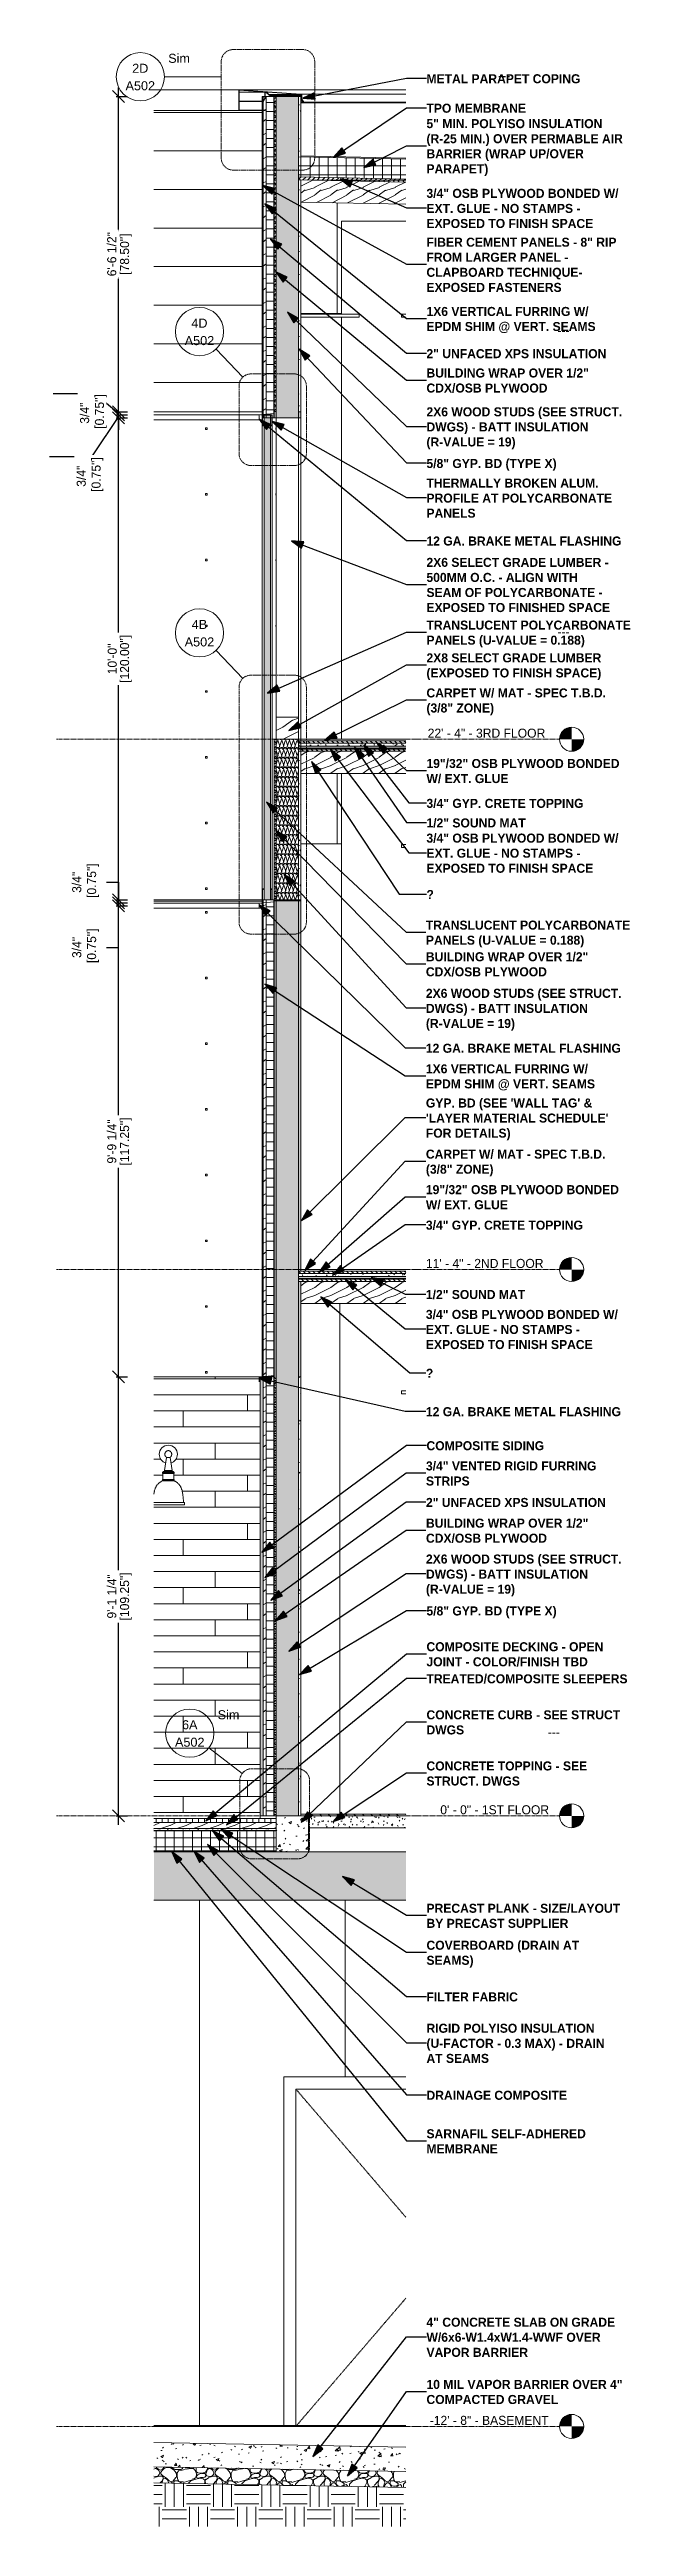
# Model space of a CAD drawing. Header units: inches. Extents: x -3674 to 3492, y -177 to 491.
# Drawn here: x 3348 to 3492, y -177 to 440 of the extents above.
import ezdxf

# ---------------------------------------------------------------- set-up
doc = ezdxf.new("R2010")
doc.units = ezdxf.units.IN
doc.header["$MEASUREMENT"] = 0
for name, pattern in [('Dash 1_16_', [0.125, 0.0625, -0.0625]), ('Dash Dot 3_16_', [0.3125, 0.1875, -0.0625, 0, -0.0625]), ('Grid Line 1_2_', [0.875, 0.5, -0.125, 0.125, -0.125])]:
    doc.linetypes.add(name, pattern=pattern)
for name, color, linetype, lineweight in [('0-2', 55, 'Continuous', 9), ('0-3', 90, 'Continuous', 5), ('A-ANNO-DIMS-1', 211, 'Continuous', 30), ('A-ANNO-SYMB', 150, 'Continuous', 9), ('A-ANNO-SYMB-1', 150, 'Dash Dot 3_16_', 9), ('A-CLNG-3', 55, 'Continuous', 9), ('A-DOOR-1', 7, 'Dash 1_16_', 9), ('A-DOOR-FRAM-1', 7, 'Continuous', 9), ('A-FLOR-1', 135, 'Continuous', 18), ('A-FLOR-2', 9, 'Continuous', 5), ('A-FLOR-3', 215, 'Continuous', 5), ('A-FLOR-4', 192, 'Continuous', 9), ('A-FLOR-5', 55, 'Continuous', 9), ('A-FLOR-LEVL', 51, 'Continuous', 9), ('A-FLOR-LEVL-1', 51, 'Grid Line 1_2_', 9), ('A-FLOR-MCUT-1', 51, 'Continuous', 9), ('A-FLOR-PATT-1', 252, 'Continuous', 9), ('A-GENM-1', 55, 'Continuous', 9), ('A-GLAZ-CWMG', 51, 'Continuous', 9), ('A-GLAZ-CWMG-1', 55, 'Continuous', 9), ('A-GLAZ-CWMG-3', 254, 'Continuous', 9), ('A-GLAZ-CWMG-4', 252, 'Continuous', 9), ('A-ROOF-1', 55, 'Continuous', 9), ('A-WALL-1', 55, 'Continuous', 9), ('A-WALL-2', 7, 'Continuous', 9), ('A-WALL-3', 129, 'Continuous', 5), ('A-WALL-4', 23, 'Continuous', 5), ('A-WALL-5', 254, 'Continuous', 9), ('A-WALL-6', 10, 'Continuous', 9), ('A-WALL-7', 113, 'Continuous', 9), ('A-WALL-PATT-1', 55, 'Continuous', 9), ('A-WALL-PATT-2', 252, 'Continuous', 9), ('C-TOPO-1', 252, 'Continuous', 9), ('E-LITE-EQPM-1', 55, 'Continuous', 9), ('G-ANNO-TEXT', 231, 'Continuous', 30), ('G-ANNO-TEXT-1', 231, 'Continuous', 9), ('I-WALL-1', 55, 'Continuous', 9), ('S-BEAM-1', 55, 'Continuous', 9), ('S-BEAM-2', 10, 'Continuous', 9), ('S-BEAM-3', 7, 'Continuous', 9)]:
    doc.layers.add(name, color=color, linetype=linetype, lineweight=lineweight)
doc.styles.add('Arial', font='arial.ttf', dxfattribs={"height": 2.25})
doc.styles.add('Century Gothic', font='ufonts.com_century-gothic.ttf', dxfattribs={"height": 2.25})
doc.styles.add('Century Gothic_B', font='GOTHICB.TTF', dxfattribs={"height": 2.25})
doc.dimstyles.new('OD__1_16__Tol__', dxfattribs={"dimscale": 12, "dimtxt": 2.349379, "dimasz": 0.25, "dimexe": 0.1875, "dimexo": 0.125, "dimgap": 0.03125, "dimtad": 1, "dimdec": 4, "dimrnd": 0.0625, "dimzin": 3, "dimdsep": 46, "dimlunit": 4, "dimtxsty": 'Century Gothic', "dimblk1": 'OBLIQUE', "dimblk2": 'OBLIQUE', "dimsah": 1, "dimcen": 0.09, "dimdle": 0.1875, "dimazin": 0, "dimtfac": 1, "dimtdec": 4, "dimtix": 1, "dimtmove": 0, "dimatfit": 3, "dimfxl": 1, "dimtvp": 1, "dimtfill": 1, "dimfrac": 2, "dimtolj": 1, "dimtzin": 0, "dimlwd": 30, "dimlwe": 30, "dimarcsym": 2})
doc.dimstyles.new('OD__1_16__Tol___1', dxfattribs={"dimscale": 12, "dimtxt": 2.349379, "dimasz": 0.25, "dimexe": 0.1875, "dimexo": 0.125, "dimgap": 0.03125, "dimtad": 1, "dimdec": 4, "dimrnd": 0.0625, "dimzin": 3, "dimdsep": 46, "dimlunit": 4, "dimtxsty": 'Century Gothic', "dimblk1": 'OBLIQUE', "dimblk2": 'OBLIQUE', "dimsah": 1, "dimcen": 0.09, "dimdle": 0.1875, "dimazin": 0, "dimtfac": 1, "dimtdec": 4, "dimtix": 1, "dimtmove": 1, "dimatfit": 3, "dimfxl": 1, "dimtvp": 1, "dimtfill": 1, "dimfrac": 2, "dimtolj": 1, "dimtzin": 0, "dimlwd": 30, "dimlwe": 30, "dimarcsym": 2})
pattern_1 = [(50, (3261.815, 68.768), (6.886, -0.6021), [0.72, -7.92]), (355, (3261.815, 68.768), (-1.33176, 7.22055), [0.576, -6.336]), (100.451, (3262.389, 68.718), (5.55363, 6.61819), [0.612, -6.731]), (46.184, (3261.815, 70.688), (10.24564, -1.58893), [1.08, -11.88]), (96.636, (3262.669, 70.555), (8.97244, 9.35152), [0.918, -10.096]), (351.184, (3261.815, 70.688), (8.9732, 9.35123), [0.864, -9.504]), (21, (3262.775, 70.208), (5.73073, -3.865), [0.72, -7.92]), (326, (3262.775, 70.208), (2.33581, 6.96088), [0.576, -6.336]), (71.451, (3263.252, 69.886), (8.06588, 3.09595), [0.612, -6.731]), (37.5, (3261.815, 68.768), (0.116866, 3.195478), [0.317, -5.942, 0.317, -6.115, -6.36]), (37.5, (3261.815, 68.768), (0.116866, 3.195478), [-12.691, 0.317, -6.043]), (7.5, (3261.815, 68.768), (2.52543, 3.786025), [0.317, -3.35, 0.317, -5.798, -2.424]), (7.5, (3261.815, 68.768), (2.52543, 3.786025), [-9.782, 0.317, -2.107]), (327.5, (3259.674, 68.768), (5.124369, -0.216176), [0.317, -2.083, 0.317, -7.171, -9.936]), (327.5, (3259.674, 68.768), (5.124369, -0.216176), [-9.888, 0.317, -9.619]), (317.5, (3258.714, 68.768), (5.598326, 0.96141), [0.317, -2.803, 0.317, -4.656, -7.056]), (317.5, (3258.714, 68.768), (5.598326, 0.96141), [-8.093, 0.317, -6.739])]
pattern_2 = [(216.87, (3263.414, 72.766), (11.9951857, 7.9964214), [1.999, -17.993]), (206.565, (3265.813, 71.567), (-3.998093, -3.998086), [4.47, -4.47]), (198.435, (3265.813, 69.568), (-7.9970804, -3.9980748), [2.529, -10.115])]
pattern_3 = [(216.87, (3264.215, 74.768), (17.9999786, 12.000032), [3, -27]), (206.565, (3267.815, 72.968), (-6.00027, -5.999812), [6.708, -6.708]), (198.435, (3267.815, 69.968), (-12.000522, -5.9998), [3.795, -15.179])]
pattern_4 = [(0, (3261.815, 68.768), (0, 2.25), []), (90, (3261.815, 68.768), (-2.25, 1e-16), [])]
pattern_5 = [(0, (3261.815, 68.768), (0, 1.2), []), (315, (3261.815, 68.768), (1.1992531, 0), [1.696, -1.696]), (45, (3261.815, 68.768), (1.1992531, 0), [1.696, -1.696])]
pattern_6 = [(161.57, (3261.935, 68.888), (-0.9603837, -0.00039918), [0, -6.83, 0.758, 0]), (18.43, (3261.695, 68.888), (-0.9603837, 0.00039918), [0, -6.83, 0.758, 0]), (108.43, (3261.935, 68.888), (0.47951018, -2.4005264), [2.276, -5.312]), (71.57, (3261.695, 68.888), (0.47951018, 2.4005264), [2.276, -5.312])]
pattern_7 = [(0, (3261.815, 68.768), (7.68, 1.92), [0.317, -5.443, 0.317, -5.443, -30.72]), (0, (3261.815, 68.768), (7.68, 1.92), [-11.52, 0.317, -11.203, 0.317, -5.443, -13.44]), (0, (3261.815, 68.768), (7.68, 1.92), [-28.8, 0.317, -3.523, 0.317, -9.283]), (120, (3264.695, 69.728), (-5.502769, 5.691075), [0.317, -5.443, 0.317, -5.443, -30.72]), (120, (3264.695, 69.728), (-5.502769, 5.691075), [-11.52, 0.317, -11.203, 0.317, -5.443, -13.44]), (120, (3264.695, 69.728), (-5.502769, 5.691075), [-28.8, 0.317, -3.523, 0.317, -9.283]), (240, (3265.655, 73.568), (-2.177231, -7.611075), [0.317, -5.443, 0.317, -5.443, -30.72]), (240, (3265.655, 73.568), (-2.177231, -7.611075), [-11.52, 0.317, -11.203, 0.317, -5.443, -13.44]), (240, (3265.655, 73.568), (-2.177231, -7.611075), [-28.8, 0.317, -3.523, 0.317, -9.283])]
pattern_8 = [(0, (3261.815, 68.768), (3.84, 0.96), [0.317, -2.563, 0.317, -2.563, -15.36]), (0, (3261.815, 68.768), (3.84, 0.96), [-5.76, 0.317, -5.443, 0.317, -2.563, -6.72]), (0, (3261.815, 68.768), (3.84, 0.96), [-14.4, 0.317, -1.603, 0.317, -4.483]), (120, (3263.255, 69.248), (-2.7513844, 2.8455376), [0.317, -2.563, 0.317, -2.563, -15.36]), (120, (3263.255, 69.248), (-2.7513844, 2.8455376), [-5.76, 0.317, -5.443, 0.317, -2.563, -6.72]), (120, (3263.255, 69.248), (-2.7513844, 2.8455376), [-14.4, 0.317, -1.603, 0.317, -4.483]), (240, (3263.735, 71.168), (-1.0886156, -3.8055376), [0.317, -2.563, 0.317, -2.563, -15.36]), (240, (3263.735, 71.168), (-1.0886156, -3.8055376), [-5.76, 0.317, -5.443, 0.317, -2.563, -6.72]), (240, (3263.735, 71.168), (-1.0886156, -3.8055376), [-14.4, 0.317, -1.603, 0.317, -4.483])]
pattern_9 = [(90, (3261.815, 68.768), (-1.5, 9e-17), [])]

msp = doc.modelspace()

# ---------------------------------------------------------------- texts
at = {"layer": 'A-ANNO-SYMB', "char_height": 2.25, "attachment_point": 1, "style": 'Arial'}
for s, insert, width in [('Sim', (3377.30597, 438.63173), 6.666), ('A502', (3366.69446, 431.79822), 8.9385), ('2D', (3368.34801, 436.14427), 4.92375), ('4D', (3383.06036, 372.70053), 4.92375), ('A502', (3381.40682, 368.35448), 8.9385), ('4B', (3383.15485, 297.70053), 4.6965), ('A502', (3381.40682, 293.35448), 8.9385), ('Sim', (3389.60383, 26.2901), 6.666), ('A502', (3378.99231, 19.45659), 8.9385), ('6A', (3380.74035, 23.80264), 4.6965)]:
    msp.add_mtext(s, dxfattribs=dict(at, insert=insert, width=width))
at = {"layer": 'A-FLOR-LEVL', "char_height": 2.25, "attachment_point": 1, "style": 'Century Gothic'}
for s, insert, width in [('22\' - 4" - 3RD FLOOR', (3441.81697, 270.6377), 36.28425), ('11\' - 4" - 2ND FLOOR', (3441.38232, 138.6377), 36.8145), ('0\' - 0" - 1ST FLOOR', (3444.94453, 2.6377), 32.49675), ('-12\' - 8" - BASEMENT', (3442.31775, -149.3623), 35.67825)]:
    msp.add_mtext(s, dxfattribs=dict(at, insert=insert, width=width))
at = {"layer": 'G-ANNO-TEXT-1', "char_height": 2.25, "attachment_point": 1, "style": 'Century Gothic_B'}
for s, insert, width in [('METAL PARAPET COPING', (3441.51259, 433.542), 45.52575), ('TPO MEMBRANE', (3441.51259, 426.20675), 29.46675), ('5" MIN. POLYISO INSULATION', (3441.51259, 422.37095), 52.94925), ('(R-25 MIN.) OVER PERMABLE AIR', (3441.51259, 418.62095), 59.2365), ('BARRIER (WRAP UP/OVER', (3441.51259, 414.87095), 46.2075), ('PARAPET)', (3441.51259, 411.12095), 17.49825), ('3/4" OSB PLYWOOD BONDED W/', (3441.51259, 405.01477), 59.46375), ('EXT. GLUE - NO STAMPS -', (3441.51259, 401.26477), 45.67725), ('EXPOSED TO FINISH SPACE', (3441.51259, 397.51477), 48.70725), ('FIBER CEMENT PANELS - 8" RIP', (3441.51259, 392.85921), 54.237), ('FROM LARGER PANEL -', (3441.51259, 389.10921), 41.6625), ('CLAPBOARD TECHNIQUE-', (3441.51259, 385.35921), 46.88925), ('EXPOSED FASTENERS', (3441.51259, 381.60921), 37.64775), ('1X6 VERTICAL FURRING W/', (3441.51259, 375.61736), 48.783), ('EPDM SHIM @ VERT. SEAMS', (3441.51259, 371.86736), 49.01025), ('2" UNFACED XPS INSULATION', (3441.51259, 365.10471), 53.328), ('BUILDING WRAP OVER 1/2"', (3441.51259, 360.2971), 49.2375), ('CDX/OSB PLYWOOD', (3441.51259, 356.5471), 37.79925), ('2X6 WOOD STUDS (SEE STRUCT.', (3441.51259, 350.62712), 56.58525), ('DWGS) - BATT INSULATION', (3441.51259, 346.87712), 47.874), ('(R-VALUE = 19)', (3441.51259, 343.12712), 27.4215), ('5/8" GYP. BD (TYPE X)', (3441.51259, 337.76965), 39.46575), ('THERMALLY BROKEN ALUM.', (3441.51259, 332.90157), 49.5405), ('PROFILE AT POLYCARBONATE', (3441.51259, 329.15157), 53.55525), ('PANELS', (3441.51259, 325.40157), 13.71075), ('12 GA. BRAKE METAL FLASHING', (3441.51259, 318.47412), 57.64575), ('500MM O.C. - ALIGN WITH', (3441.51259, 309.40789), 48.3285), ('2X6 SELECT GRADE LUMBER -', (3441.51259, 313.15789), 52.722), ('SEAM OF POLYCARBONATE -', (3441.51259, 305.65789), 52.94925), ('TRANSLUCENT POLYCARBONATE', (3441.51259, 297.53891), 59.085), ('EXPOSED TO FINISHED SPACE', (3441.51259, 301.90789), 53.4795), ('PANELS (U-VALUE = 0.188)', (3441.51259, 293.78891), 47.874), ('2X8 SELECT GRADE LUMBER', (3441.51259, 289.38506), 50.07075), ('(EXPOSED TO FINISH SPACE)', (3441.51259, 285.63506), 51.58575), ('CARPET W/ MAT - SPEC T.B.D.', (3441.51259, 280.6555), 53.1765), ('(3/8" ZONE)', (3441.51259, 276.9055), 21.58875), ('W/ EXT. GLUE', (3441.51259, 259.33683), 24.16425), ('19"/32" OSB PLYWOOD BONDED', (3441.51259, 263.08683), 58.9335), ('3/4" GYP. CRETE TOPPING', (3441.51259, 253.16515), 47.04075), ('1/2" SOUND MAT', (3441.51259, 248.29383), 30.98175), ('3/4" OSB PLYWOOD BONDED W/', (3441.51259, 244.51254), 59.46375), ('EXT. GLUE - NO STAMPS -', (3441.51259, 240.76254), 45.67725), ('EXPOSED TO FINISH SPACE', (3441.51259, 237.01254), 48.70725), ('\\fCentury Gothic|b1|i0|c0|p34|;?', (3441.51259, 230.46245), 2.19675), ('TRANSLUCENT POLYCARBONATE', (3441.36712, 222.85487), 59.085), ('PANELS (U-VALUE = 0.188)', (3441.36712, 219.10487), 47.874), ('CDX/OSB PLYWOOD', (3441.36712, 211.23312), 37.79925), ('BUILDING WRAP OVER 1/2"', (3441.36712, 214.98312), 49.2375), ('2X6 WOOD STUDS (SEE STRUCT.', (3441.36712, 205.87589), 56.58525), ('(R-VALUE = 19)', (3441.36712, 198.37589), 27.4215), ('DWGS) - BATT INSULATION', (3441.36712, 202.12589), 47.874), ('12 GA. BRAKE METAL FLASHING', (3441.36712, 192.20388), 57.64575), ('1X6 VERTICAL FURRING W/', (3441.36712, 187.08114), 48.783), ('EPDM SHIM @ VERT. SEAMS', (3441.36712, 183.33114), 49.01025), ("GYP. BD (SEE 'WALL TAG' &", (3441.36712, 178.57653), 48.55575), ("'LAYER MATERIAL SCHEDULE'", (3441.36712, 174.82653), 51.6615), ('FOR DETAILS)', (3441.36712, 171.07653), 23.86125), ('CARPET W/ MAT - SPEC T.B.D.', (3441.36712, 165.84463), 53.1765), ('(3/8" ZONE)', (3441.36712, 162.09463), 21.58875), ('19"/32" OSB PLYWOOD BONDED', (3441.36712, 157.00291), 58.9335), ('W/ EXT. GLUE', (3441.36712, 153.25291), 24.16425), ('3/4" GYP. CRETE TOPPING', (3441.36712, 148.16676), 47.04075), ('1/2" SOUND MAT', (3441.36712, 130.89812), 30.98175), ('3/4" OSB PLYWOOD BONDED W/', (3441.36712, 125.94297), 59.46375), ('EXT. GLUE - NO STAMPS -', (3441.36712, 122.19297), 45.67725), ('EXPOSED TO FINISH SPACE', (3441.36712, 118.44297), 48.70725), ('\\fCentury Gothic|b1|i0|c0|p34|;?', (3441.36712, 111.28465), 2.19675), ('12 GA. BRAKE METAL FLASHING', (3441.38759, 101.73309), 57.64575), ('COMPOSITE SIDING', (3441.51259, 93.25637), 36.057), ('3/4" VENTED RIGID FURRING', (3441.38759, 88.22572), 51.13125), ('STRIPS', (3441.38759, 84.47572), 11.211), ('2" UNFACED XPS INSULATION', (3441.38759, 79.13914), 53.328), ('BUILDING WRAP OVER 1/2"', (3441.38759, 73.98826), 49.2375), ('CDX/OSB PLYWOOD', (3441.38759, 70.23826), 37.79925), ('2X6 WOOD STUDS (SEE STRUCT.', (3441.38759, 65.0533), 56.58525), ('(R-VALUE = 19)', (3441.38759, 57.5533), 27.4215), ('DWGS) - BATT INSULATION', (3441.38759, 61.3033), 47.874), ('5/8" GYP. BD (TYPE X)', (3441.51487, 52.13105), 39.46575), ('COMPOSITE DECKING - OPEN', (3441.51487, 43.22259), 54.54), ('JOINT - COLOR/FINISH TBD', (3441.51487, 39.47259), 48.70725), ('TREATED/COMPOSITE SLEEPERS', (3441.51487, 35.23622), 56.28225), ('CONCRETE CURB - SEE STRUCT', (3441.51487, 26.26745), 55.22175), ('DWGS', (3441.51487, 22.51745), 11.514), ('CONCRETE TOPPING - SEE', (3441.51487, 13.54624), 47.49525), ('STRUCT. DWGS', (3441.51487, 9.79624), 26.664), ('PRECAST PLANK - SIZE/LAYOUT', (3441.51487, -21.88321), 56.055), ('BY PRECAST SUPPLIER', (3441.51487, -25.63321), 38.85975), ('SEAMS)', (3441.51487, -34.83846), 13.938), ('COVERBOARD (DRAIN AT', (3441.51487, -31.08846), 46.58625), ('FILTER FABRIC', (3441.51487, -43.94553), 24.846), ('(U-FACTOR - 0.3 MAX) - DRAIN', (3441.51487, -55.50204), 56.58525), ('RIGID POLYISO INSULATION', (3441.51487, -51.75204), 50.22225), ('AT SEAMS', (3441.51487, -59.25204), 18.0285), ('DRAINAGE COMPOSITE', (3441.51487, -68.43349), 43.026), ('SARNAFIL SELF-ADHERED', (3441.51487, -78.00852), 45.07125), ('MEMBRANE', (3441.51487, -81.75852), 21.3615), ('W/6x6-W1.4xW1.4-WWF OVER', (3441.51487, -128.67655), 55.22175), ('4" CONCRETE SLAB ON GRADE', (3441.51487, -124.92655), 56.13075), ('VAPOR BARRIER', (3441.51487, -132.42655), 29.46675), ('10 MIL VAPOR BARRIER OVER 4"', (3441.51487, -140.41028), 58.176), ('COMPACTED GRAVEL', (3441.51487, -144.16028), 40.1475)]:
    msp.add_mtext(s, dxfattribs=dict(at, insert=insert, width=width))

# ---------------------------------------------------------------- blocks, each defined once
blk = doc.blocks.new('CTR  - Topography_rvt-5-WALL SECTION - COURTYARD - NORTH WALL - LOOKING WEST')
at = {"layer": 'C-TOPO-1'}
h = blk.add_hatch(dxfattribs=at)
h.set_pattern_fill('FP_36', color=256, style=0, pattern_type=2)
h.set_pattern_definition([(0, (3261.815, 68.768), (6, 6), [6, -6]), (0, (3261.815, 71.018), (6, 6), [6, -6]), (0, (3261.815, 73.268), (6, 6), [6, -6]), (90, (3262.565, 74.018), (-6, 6), [6, -6]), (90, (3264.815, 74.018), (-6, 6), [6, -6]), (90, (3267.065, 74.018), (-6, 6), [6, -6])])
h.paths.add_polyline_path([(3373.76, -176.9), (3436.4, -176.9), (3436.4, -167.18), (3373.76, -166.03), (3373.76, -167.3)], flags=0)
blk = doc.blocks.new('Parking_Stall_Multiple - STANDARD-1981804-WALL SECTION - COURTYARD - NORTH WALL - LOOKING WEST')
at = {"layer": 'A-GENM-1'}
for p, q in [((3373.76, -151.75), (3436.4, -151.75)), ((3436.4, -152), (3373.76, -152))]:
    blk.add_line(p, q, dxfattribs=at)
blk = doc.blocks.new('CHAINLINK GATE - CHAINLINK GATE-2199385-WALL SECTION - COURTYARD - NORTH WALL - LOOKING WEST')
at = {"layer": 'A-DOOR-1'}
for p, q in [((3436.4, -99.93), (3409.02, -68)), ((3409.24, -151.75), (3436.4, -120.07))]:
    blk.add_line(p, q, dxfattribs=at)
at = {"layer": 'A-DOOR-FRAM-1'}
for p, q in [((3436.4, -65), (3406.02, -65)), ((3406.02, -65), (3406.02, -151.75)), ((3409.02, -151.75), (3409.02, -68)), ((3409.02, -68), (3436.4, -68))]:
    blk.add_line(p, q, dxfattribs=at)
blk = doc.blocks.new('CTR - 1st Phase - Common Walls_rvt-5-WALL SECTION - COURTYARD - NORTH WALL - LOOKING WEST')
at = {"layer": 'A-WALL-PATT-1'}
h = blk.add_hatch(dxfattribs=at)
h.set_pattern_fill('FP_37', color=256, style=0, pattern_type=2)
h.set_pattern_definition([(90, (3819.324, -152), (-36.188, 2e-15), [])])
h.paths.add_polyline_path([(3373.76, -151.75), (3406.02, -151.75), (3406.02, -65), (3436.4, -65), (3436.4, -21), (3373.76, -21), (3373.76, -108.58)], flags=0)
at = {"layer": 'A-CLNG-3'}
for p, q in [((3410.3, 373.82), (3424.79, 373.82)), ((3424.79, 373.07), (3410.3, 373.07)), ((3424.79, 373.82), (3424.79, 373.07)), ((3435.32, 373.82), (3436.4, 373.82)), ((3435.32, 373.07), (3435.32, 373.82)), ((3436.4, 373.07), (3435.32, 373.07)), ((3435.32, 241.82), (3436.4, 241.82)), ((3435.32, 241.07), (3435.32, 241.82)), ((3436.4, 241.07), (3435.32, 241.07)), ((3435.32, 105.82), (3436.4, 105.82)), ((3435.32, 105.07), (3435.32, 105.82)), ((3436.4, 105.07), (3435.32, 105.07))]:
    blk.add_line(p, q, dxfattribs=at)
at = {"layer": 'I-WALL-1'}
for p, q in [((3436.4, 397), (3420.41, 397)), ((3420.41, 397), (3420.41, 374)), ((3420.41, 374), (3410.3, 374)), ((3420.41, 373.82), (3420.41, 374)), ((3420.41, 268), (3420.41, 373.07)), ((3420.41, 259.5), (3420.41, 242)), ((3420.41, 242), (3410.3, 242)), ((3420.41, 136), (3420.41, 242)), ((3420.01, 127.5), (3420.01, 0.37))]:
    blk.add_line(p, q, dxfattribs=at)
at = {"layer": '0-2'}
for name in ['CHAINLINK GATE - CHAINLINK GATE-2199385-WALL SECTION - COURTYARD - NORTH WALL - LOOKING WEST', 'Parking_Stall_Multiple - STANDARD-1981804-WALL SECTION - COURTYARD - NORTH WALL - LOOKING WEST']:
    blk.add_blockref(name, (0, 0), dxfattribs=at)
blk = doc.blocks.new('034100 - Precast Structural Concrete - Solid Plank - 12_-1871119-WALL SECTION - COURTYARD - NORTH WALL - LOOKING WEST')
at = {"layer": 'S-BEAM-2'}
blk.add_hatch(color=256, dxfattribs=at).paths.add_polyline_path([(3373.76, -21), (3436.4, -21), (3436.4, -9), (3373.76, -9), (3373.76, -19.9)], flags=0)
at = {"layer": 'S-BEAM-3'}
for p, q in [((3436.4, -9), (3373.76, -9)), ((3373.76, -21), (3436.4, -21))]:
    blk.add_line(p, q, dxfattribs=at)
blk = doc.blocks.new('LVL-Laminated Veneer Lumber - 4X6 S_ PINE - NO_ 1-1619286-WALL SECTION - COURTYARD - NORTH WALL - LOOKING WEST')
at = {"layer": 'S-BEAM-1'}
h = blk.add_hatch(dxfattribs=at)
h.set_pattern_fill('FP_39', color=256, style=0, pattern_type=2)
h.set_pattern_definition(pattern_2)
h.paths.add_polyline_path([(3417.91, 127.5), (3436.4, 127.5), (3436.4, 133), (3410.3, 133), (3410.3, 127.5), (3414.88, 127.5)], flags=0)
blk.add_line((3436.4, 127.5), (3410.3, 127.5), dxfattribs=at)
blk = doc.blocks.new('LVL-Laminated Veneer Lumber - 4X6 S_ PINE - NO_ 1-2262213-WALL SECTION - COURTYARD - NORTH WALL - LOOKING WEST')
at = {"layer": 'S-BEAM-1'}
h = blk.add_hatch(dxfattribs=at)
h.set_pattern_fill('FP_39', color=256, style=0, pattern_type=2)
h.set_pattern_definition(pattern_2)
h.paths.add_polyline_path([(3436.4, 401.18), (3436.4, 406.69), (3410.3, 407.23), (3410.3, 401.73), (3420.41, 401.52)], flags=0)
blk.add_line((3436.4, 401.18), (3410.3, 401.73), dxfattribs=at)
blk = doc.blocks.new('LVL-Laminated Veneer Lumber - 4X6 S_ PINE - NO_ 1-2261275-WALL SECTION - COURTYARD - NORTH WALL - LOOKING WEST')
at = {"layer": 'S-BEAM-1'}
h = blk.add_hatch(dxfattribs=at)
h.set_pattern_fill('FP_39', color=256, style=0, pattern_type=2)
h.set_pattern_definition(pattern_2)
h.paths.add_polyline_path([(3410.3, 259.5), (3436.4, 259.5), (3436.4, 265), (3410.3, 265)], flags=0)
blk.add_line((3436.4, 259.5), (3410.3, 259.5), dxfattribs=at)
blk = doc.blocks.new('CTR - 1st Phase - Structure_rvt-5-WALL SECTION - COURTYARD - NORTH WALL - LOOKING WEST')
at = {"layer": 'A-WALL-PATT-2'}
h = blk.add_hatch(dxfattribs=at)
h.set_pattern_fill('FP_42', color=256, style=0, pattern_type=2)
h.set_pattern_definition(pattern_1)
h.paths.add_polyline_path([(3412.17, -9), (3412.17, 0), (3404.17, 0), (3404.17, -9), (3405.08, -9)], flags=0)
at = {"layer": 'A-WALL-2'}
for p, q in [((3412.17, 0), (3404.17, 0)), ((3404.17, 0), (3404.17, -9)), ((3412.17, -9), (3412.17, 0)), ((3404.17, -9), (3412.17, -9))]:
    blk.add_line(p, q, dxfattribs=at)
at = {"layer": '0-2'}
for name in ['LVL-Laminated Veneer Lumber - 4X6 S_ PINE - NO_ 1-2262213-WALL SECTION - COURTYARD - NORTH WALL - LOOKING WEST', 'LVL-Laminated Veneer Lumber - 4X6 S_ PINE - NO_ 1-2261275-WALL SECTION - COURTYARD - NORTH WALL - LOOKING WEST', 'LVL-Laminated Veneer Lumber - 4X6 S_ PINE - NO_ 1-1619286-WALL SECTION - COURTYARD - NORTH WALL - LOOKING WEST', '034100 - Precast Structural Concrete - Solid Plank - 12_-1871119-WALL SECTION - COURTYARD - NORTH WALL - LOOKING WEST']:
    blk.add_blockref(name, (0, 0), dxfattribs=at)
blk = doc.blocks.new('Basic Wall _ EXT - FIBER CEMENT - LARGE - 2_ XPS - ___-2505165-WALL SECTION - COURTYARD - NORTH WALL - LOOKING WEST')
at = {"layer": 'A-WALL-6'}
h = blk.add_hatch(color=256, dxfattribs=at)
h.paths.add_polyline_path([(3399.95, 225.94), (3399.95, 227.16), (3400.67, 227.23), (3400.67, 227.25), (3399.92, 227.19), (3399.92, 225.94), (3399.93, 225.94)], flags=0)
h.paths.add_polyline_path([(3403.67, 227.49), (3403.64, 227.51), (3403.58, 227.51), (3403.64, 227.49)], flags=0)
h.paths.add_polyline_path([(3403.64, 228), (3403.67, 228), (3403.67, 229.87), (3403.64, 229.87), (3403.64, 229.02)], flags=0)
at = {"layer": 'A-WALL-1'}
blk.add_line((3403.67, 227.49), (3403.67, 228), dxfattribs=at)
at = {"layer": 'A-WALL-7'}
for p, q in [((3403.67, 229.87), (3403.64, 229.87)), ((3403.64, 229.87), (3403.64, 227.51)), ((3403.67, 228), (3403.67, 229.87)), ((3403.64, 227.51), (3399.92, 227.19)), ((3399.92, 227.19), (3399.92, 225.94)), ((3399.92, 225.94), (3399.95, 225.94)), ((3399.95, 227.16), (3403.67, 227.49)), ((3399.95, 225.94), (3399.95, 227.16))]:
    blk.add_line(p, q, dxfattribs=at)
blk = doc.blocks.new('Basic Wall _ EXT - FIBER CEMENT - LARGE - 2_ XPS - ___-2162458-WALL SECTION - COURTYARD - NORTH WALL - LOOKING WEST')
at = {"layer": 'A-WALL-6'}
h = blk.add_hatch(color=256, dxfattribs=at)
h.paths.add_polyline_path([(3399.95, 347.5), (3399.95, 348.72), (3401.67, 348.87), (3401.67, 348.9), (3399.92, 348.75), (3399.92, 347.5)], flags=0)
h.paths.add_polyline_path([(3403.67, 349.05), (3403.64, 349.08), (3403.58, 349.07), (3403.67, 349.05)], flags=0)
at = {"layer": 'A-WALL-1'}
blk.add_line((3403.67, 349.05), (3403.67, 349.5), dxfattribs=at)
at = {"layer": 'A-WALL-7'}
for p, q in [((3403.64, 349.08), (3399.92, 348.75)), ((3399.92, 348.75), (3399.92, 347.5)), ((3399.92, 347.5), (3399.95, 347.5)), ((3399.95, 348.72), (3403.67, 349.05)), ((3399.95, 347.5), (3399.95, 348.72)), ((3403.67, 351.44), (3403.64, 351.44)), ((3403.64, 351.44), (3403.64, 349.08)), ((3403.67, 349.5), (3403.67, 351.44))]:
    blk.add_line(p, q, dxfattribs=at)
blk = doc.blocks.new('Basic Wall _ EXT - FIBER CEMENT - SMALL - 2_ XPS - ___-2145932-WALL SECTION - COURTYARD - NORTH WALL - LOOKING WEST')
at = {"layer": 'A-WALL-6'}
h = blk.add_hatch(color=256, dxfattribs=at)
h.paths.add_polyline_path([(3394.86, 424.54), (3400.67, 424.55), (3400.67, 424.62), (3394.94, 424.62), (3394.94, 429.58), (3410.31, 428.51), (3410.4, 428.47), (3410.44, 428.35), (3410.45, 427.38), (3410.47, 427.32), (3410.52, 427.22), (3410.92, 426.6), (3410.76, 426.51), (3410.72, 426.49), (3410.6, 426.53), (3410.36, 426.64), (3410.33, 426.57), (3410.63, 426.43), (3410.74, 426.42), (3410.84, 426.45), (3411.03, 426.58), (3410.53, 427.37), (3410.52, 427.44), (3410.52, 428.37), (3410.46, 428.52), (3410.29, 428.6), (3394.86, 429.66), (3394.86, 424.62)], flags=0)
h.paths.add_polyline_path([(3410.73, 426.59), (3410.8, 426.63), (3410.38, 427.33), (3410.37, 427.44), (3410.37, 427.83), (3410.3, 428.01), (3410.12, 428.08), (3408.95, 428.08), (3408.95, 428), (3410.3, 428), (3410.31, 427.3), (3410.36, 427.19), (3410.73, 426.6)], flags=0)
h.paths.add_polyline_path([(3401.34, 428), (3401.42, 428), (3401.42, 428.86), (3401.52, 429.02), (3401.7, 428.99), (3402.86, 428.01), (3402.88, 428), (3403.85, 428), (3403.85, 428.04), (3403.02, 428.04), (3402.93, 428.06), (3402.86, 428.1), (3401.75, 429.05), (3401.63, 429.11), (3401.48, 429.08), (3401.38, 428.98), (3401.34, 428.86), (3401.34, 428.04)], flags=0)
h.paths.add_polyline_path([(3409.67, 428.16), (3409.82, 428.16), (3409.82, 428.23), (3408.75, 428.24), (3408.75, 428.37), (3410.17, 428.39), (3410.22, 428.24), (3410.3, 428.27), (3410.23, 428.47), (3408.67, 428.43), (3408.67, 428.16), (3409.51, 428.16)], flags=0)
at = {"layer": 'A-WALL-1'}
for p, q in [((3408.95, 428), (3409.67, 428)), ((3409.67, 428), (3410.12, 428)), ((3410.29, 427.83), (3410.29, 427.39))]:
    blk.add_line(p, q, dxfattribs=at)
at = {"layer": 'A-WALL-7'}
for p, q in [((3410.3, 428.6), (3394.86, 429.66)), ((3394.86, 429.66), (3394.86, 424.54)), ((3394.94, 424.62), (3394.94, 429.58)), ((3394.94, 429.58), (3410.29, 428.52)), ((3401.3, 427.5), (3400.89, 426.84)), ((3400.89, 426.84), (3400.96, 426.79)), ((3400.96, 426.79), (3401.37, 427.45)), ((3401.34, 428.86), (3401.34, 427.63)), ((3401.42, 427.63), (3401.42, 428.86)), ((3401.7, 428.99), (3402.81, 428.04)), ((3402.86, 428.1), (3401.75, 429.05)), ((3403.85, 428.04), (3403.02, 428.04)), ((3403.02, 427.96), (3403.85, 427.96)), ((3403.85, 427.96), (3403.85, 428.04)), ((3410.23, 428.47), (3408.67, 428.44)), ((3408.67, 428.44), (3408.67, 428.16)), ((3408.67, 428.16), (3409.82, 428.16)), ((3408.75, 428.37), (3410.17, 428.39)), ((3408.75, 428.23), (3408.75, 428.37)), ((3409.82, 428.23), (3408.75, 428.23)), ((3410.12, 428.08), (3408.95, 428.08)), ((3408.95, 428.08), (3408.95, 428)), ((3409.82, 428.16), (3409.82, 428.23)), ((3410.17, 428.39), (3410.22, 428.24)), ((3410.22, 428.24), (3410.3, 428.27)), ((3410.3, 428.27), (3410.23, 428.47)), ((3410.36, 426.64), (3410.33, 426.57)), ((3410.33, 426.57), (3410.6, 426.44)), ((3410.34, 427.22), (3410.73, 426.59)), ((3410.64, 426.51), (3410.36, 426.64)), ((3410.37, 427.39), (3410.37, 427.83)), ((3410.8, 426.63), (3410.41, 427.26)), ((3410.44, 428.35), (3410.44, 427.44)), ((3410.49, 427.26), (3410.92, 426.6)), ((3410.52, 427.44), (3410.52, 428.35)), ((3411.03, 426.57), (3410.56, 427.3)), ((3410.73, 426.59), (3410.8, 426.63)), ((3410.92, 426.6), (3410.8, 426.52)), ((3410.84, 426.45), (3411.03, 426.57)), ((3394.86, 424.54), (3401.42, 424.54)), ((3401.42, 424.62), (3394.94, 424.62)), ((3401.42, 424.54), (3401.42, 424.62))]:
    blk.add_line(p, q, dxfattribs=at)
for centre, radius, start, end in [((3401.09, 427.63), 0.25, 328.2381, 0), ((3401.59, 428.86), 0.25, 49.27712, 180), ((3401.09, 427.63), 0.329, 328.2381, 0), ((3401.59, 428.86), 0.171, 49.27712, 180), ((3403.02, 428.29), 0.329, 229.27712, 270), ((3403.02, 428.29), 0.25, 229.27712, 270), ((3410.12, 427.83), 0.25, 0, 90), ((3410.12, 427.83), 0.171, 0, 90), ((3410.27, 428.35), 0.171, 0, 82.44565), ((3410.62, 427.39), 0.329, 180, 211.4324), ((3410.27, 428.35), 0.25, 0, 83.07047), ((3410.62, 427.39), 0.25, 180, 211.4324), ((3410.77, 427.44), 0.329, 180, 212.82601), ((3410.77, 427.44), 0.25, 180, 212.82601), ((3410.71, 426.67), 0.25, 244.17451, 302.01054), ((3410.71, 426.67), 0.171, 244.17451, 302.01054)]:
    blk.add_arc(centre, radius, start, end, dxfattribs=at)
blk = doc.blocks.new('Basic Wall _ EXT - FIBER CEMENT - LARGE - ___-2505166-WALL SECTION - COURTYARD - NORTH WALL - LOOKING WEST')
at = {"layer": 'A-WALL-1'}
for p, q in [((3373.76, 227.19), (3399.92, 227.19)), ((3373.76, 225.94), (3399.92, 225.94)), ((3399.95, 225.94), (3400.67, 225.94)), ((3400.28, 227.19), (3400.67, 227.19))]:
    blk.add_line(p, q, dxfattribs=at)
blk = doc.blocks.new('Basic Wall _ EXT - FIBER CEMENT - LARGE - ___-2162459-WALL SECTION - COURTYARD - NORTH WALL - LOOKING WEST')
at = {"layer": 'A-WALL-1'}
for p, q in [((3373.76, 348.75), (3399.92, 348.75)), ((3373.76, 347.5), (3399.92, 347.5)), ((3399.95, 347.5), (3400.67, 347.5)), ((3400.28, 348.75), (3400.67, 348.75))]:
    blk.add_line(p, q, dxfattribs=at)
blk = doc.blocks.new('Basic Wall _ EXT - FIBER CEMENT - SMALL - ___-2145933-WALL SECTION - COURTYARD - NORTH WALL - LOOKING WEST')
at = {"layer": 'A-WALL-1'}
for p, q in [((3373.76, 429.66), (3394.86, 429.66)), ((3401.59, 429.11), (3394.94, 429.11)), ((3394.94, 426.84), (3400.67, 426.84)), ((3394.94, 426.79), (3400.67, 426.79)), ((3402.37, 428.52), (3410.29, 428.52)), ((3402.43, 428.47), (3410.23, 428.47)), ((3402.46, 428.44), (3408.67, 428.44)), ((3402.79, 428.16), (3408.67, 428.16)), ((3402.81, 428.04), (3402.87, 428)), ((3402.9, 428.08), (3408.95, 428.08)), ((3408.75, 428.24), (3410.22, 428.24)), ((3410.3, 426.64), (3410.36, 426.64)), ((3410.3, 426.57), (3410.33, 426.57)), ((3410.3, 426.42), (3410.71, 426.42)), ((3410.47, 426.59), (3410.73, 426.59)), ((3410.74, 426.6), (3410.92, 426.6)), ((3373.76, 424.54), (3394.86, 424.54))]:
    blk.add_line(p, q, dxfattribs=at)
at = {"layer": 'A-WALL-1', "flags": 128}
for points in [[(3401.48, 429.09), (3401.46, 429.07), (3401.41, 429.03), (3401.37, 428.98), (3401.35, 428.92), (3401.34, 428.86)], [(3401.75, 429.05), (3401.7, 429.09), (3401.64, 429.11), (3401.58, 429.11), (3401.52, 429.1), (3401.49, 429.09)], [(3410.37, 427.83), (3410.37, 427.89), (3410.34, 427.95), (3410.3, 428.01), (3410.25, 428.05), (3410.19, 428.07), (3410.12, 428.08)], [(3410.52, 428.35), (3410.51, 428.41), (3410.49, 428.47), (3410.46, 428.52), (3410.41, 428.56), (3410.36, 428.59), (3410.3, 428.6)], [(3410.3, 427.35), (3410.3, 427.33), (3410.32, 427.28), (3410.34, 427.22)], [(3410.44, 427.44), (3410.45, 427.38), (3410.47, 427.32), (3410.49, 427.26)], [(3410.6, 426.44), (3410.66, 426.42), (3410.72, 426.42), (3410.79, 426.43), (3410.84, 426.45)]]:
    blk.add_lwpolyline(points, dxfattribs=at)
blk = doc.blocks.new('Rectangular Mullion - Stud - Base_Head-1769174-WALL SECTION - COURTYARD - NORTH WALL - LOOKING WEST')
at = {"layer": 'A-GLAZ-CWMG-4'}
h = blk.add_hatch(dxfattribs=at)
h.set_pattern_fill('FP_28', color=256, style=0, pattern_type=2)
h.set_pattern_definition(pattern_3)
h.paths.add_polyline_path([(3409.67, 268), (3409.67, 273.5), (3404.17, 273.5), (3404.17, 268), (3408.67, 268)], flags=0)
at = {"layer": 'A-GLAZ-CWMG'}
for p, q in [((3409.67, 273.5), (3404.17, 273.5)), ((3404.17, 273.5), (3404.17, 268)), ((3409.67, 268), (3409.67, 273.5)), ((3404.17, 268), (3409.67, 268))]:
    blk.add_line(p, q, dxfattribs=at)
blk = doc.blocks.new('Rectangular Mullion - Stud - Vertical-3211723-WALL SECTION - COURTYARD - NORTH WALL - LOOKING WEST')
at = {"layer": 'A-GLAZ-CWMG-1'}
for p, q in [((3404.17, 348), (3404.17, 273.5)), ((3409.67, 348), (3409.67, 273.5))]:
    blk.add_line(p, q, dxfattribs=at)
blk = doc.blocks.new('Basic Wall _ COMPOSITE SIDING_DECKING - COURTYARD - ___-3213068-WALL SECTION - COURTYARD - NORTH WALL - LOOKING WEST')
at = {"layer": 'A-WALL-6'}
blk.add_hatch(color=256, dxfattribs=at).paths.add_polyline_path([(3399.92, 108), (3399.95, 108), (3399.95, 109.22), (3403.67, 109.55), (3403.67, 111.94), (3403.64, 111.94), (3403.64, 109.58), (3399.92, 109.24), (3399.92, 109.03)], flags=0)
at = {"layer": 'A-WALL-1'}
for p, q in [((3403.67, 111.94), (3403.64, 111.94)), ((3403.64, 111.94), (3403.64, 109.58)), ((3403.67, 109.55), (3403.67, 111.94)), ((3400.17, 109.24), (3400.27, 109.25)), ((3400.92, 109.34), (3400.67, 109.32)), ((3400.67, 109.29), (3400.92, 109.31)), ((3401.67, 109.4), (3400.92, 109.34)), ((3400.92, 109.31), (3401.67, 109.37)), ((3403.64, 109.58), (3401.67, 109.4)), ((3401.67, 109.37), (3403.67, 109.55))]:
    blk.add_line(p, q, dxfattribs=at)
at = {"layer": 'A-WALL-7'}
for p, q in [((3400.67, 109.32), (3399.92, 109.25)), ((3399.92, 109.25), (3399.92, 108)), ((3399.92, 108), (3399.95, 108)), ((3399.95, 109.22), (3400.17, 109.24)), ((3399.95, 108), (3399.95, 109.22)), ((3400.27, 109.25), (3400.67, 109.29))]:
    blk.add_line(p, q, dxfattribs=at)
blk = doc.blocks.new('Basic Wall _ EXT - FIBER CEMENT - SMALL - ___-2145937-WALL SECTION - COURTYARD - NORTH WALL - LOOKING WEST')
at = {"layer": 'A-WALL-1'}
for p, q in [((3436.4, 429.66), (3394.86, 429.66)), ((3410.3, 428.6), (3436.4, 428.6)), ((3410.72, 426.42), (3436.4, 426.42)), ((3411.03, 426.57), (3436.4, 426.57))]:
    blk.add_line(p, q, dxfattribs=at)
blk = doc.blocks.new('VISA-OW2400-02-SASS - OW2400-L30K-MVOLT-2031435-WALL SECTION - COURTYARD - NORTH WALL - LOOKING WEST')
at = {"layer": 'E-LITE-EQPM-1'}
for p, q in [((3376.91, 89.22), (3376.39, 85.93)), ((3377.34, 89.22), (3376.91, 89.22)), ((3377.76, 89.22), (3377.34, 89.22)), ((3378.28, 85.93), (3377.76, 89.22)), ((3375.89, 85.54), (3375.89, 85.29)), ((3377.34, 85.54), (3375.89, 85.54)), ((3375.89, 85.29), (3375.95, 85.22)), ((3377.34, 85.29), (3375.89, 85.29)), ((3375.95, 83.72), (3375.89, 83.66)), ((3375.89, 83.66), (3375.89, 83.41)), ((3377.34, 83.66), (3375.89, 83.66)), ((3377.34, 83.41), (3375.89, 83.41)), ((3375.95, 85.22), (3375.95, 83.72)), ((3377.34, 85.22), (3375.95, 85.22)), ((3377.34, 83.72), (3375.95, 83.72)), ((3377.34, 85.7), (3376.17, 85.7)), ((3377.34, 85.93), (3376.39, 85.93)), ((3378.28, 85.93), (3377.34, 85.93)), ((3378.51, 85.7), (3377.34, 85.7)), ((3378.79, 85.54), (3377.34, 85.54)), ((3378.79, 85.29), (3377.34, 85.29)), ((3378.72, 85.22), (3377.34, 85.22)), ((3378.72, 83.72), (3377.34, 83.72)), ((3378.79, 83.66), (3377.34, 83.66)), ((3378.79, 83.41), (3377.34, 83.41)), ((3378.72, 85.22), (3378.79, 85.29)), ((3378.72, 83.72), (3378.72, 85.22)), ((3378.79, 83.66), (3378.72, 83.72)), ((3378.79, 85.29), (3378.79, 85.54)), ((3378.79, 83.41), (3378.79, 83.66)), ((3373.75, 77.98), (3377.34, 77.98)), ((3377.34, 77.38), (3373.75, 77.38)), ((3377.34, 77.98), (3381.39, 77.98)), ((3381.39, 77.38), (3377.34, 77.38)), ((3381.39, 77.38), (3381.39, 77.98))]:
    blk.add_line(p, q, dxfattribs=at)
at = {"layer": 'E-LITE-EQPM-1', "flags": 128}
for points in [[(3376.91, 89.22), (3376.88, 89.24), (3376.85, 89.26), (3376.82, 89.29), (3376.8, 89.31), (3376.77, 89.34), (3376.74, 89.36), (3376.72, 89.39), (3376.69, 89.42), (3376.67, 89.45), (3376.65, 89.48), (3376.63, 89.51), (3376.61, 89.54), (3376.59, 89.57), (3376.57, 89.6), (3376.56, 89.64), (3376.55, 89.67), (3376.53, 89.71), (3376.52, 89.74), (3376.51, 89.78), (3376.5, 89.81), (3376.5, 89.85), (3376.49, 89.89), (3376.49, 89.92), (3376.49, 89.96), (3376.48, 90), (3376.49, 90.03), (3376.49, 90.07), (3376.49, 90.11), (3376.5, 90.14), (3376.5, 90.18), (3376.51, 90.22), (3376.52, 90.25), (3376.53, 90.29), (3376.54, 90.32), (3376.56, 90.36), (3376.57, 90.39), (3376.59, 90.42), (3376.6, 90.46), (3376.62, 90.49), (3376.64, 90.52), (3376.66, 90.55), (3376.69, 90.58), (3376.71, 90.61), (3376.74, 90.63), (3376.76, 90.66), (3376.79, 90.68), (3376.82, 90.71), (3376.84, 90.73), (3376.87, 90.75), (3376.9, 90.77), (3376.94, 90.79), (3376.97, 90.81), (3377, 90.83), (3377.03, 90.84), (3377.07, 90.86), (3377.1, 90.87), (3377.14, 90.88), (3377.17, 90.89), (3377.21, 90.9), (3377.25, 90.91), (3377.28, 90.91), (3377.32, 90.92), (3377.34, 90.92)], [(3377.34, 90.92), (3377.37, 90.92), (3377.41, 90.91), (3377.45, 90.91), (3377.48, 90.9), (3377.52, 90.89), (3377.55, 90.88), (3377.59, 90.87), (3377.62, 90.85), (3377.66, 90.84), (3377.69, 90.82), (3377.72, 90.8), (3377.75, 90.78), (3377.78, 90.76), (3377.81, 90.74), (3377.84, 90.72), (3377.87, 90.7), (3377.9, 90.67), (3377.92, 90.65), (3377.95, 90.62), (3377.97, 90.59), (3378, 90.56), (3378.02, 90.53), (3378.04, 90.5), (3378.06, 90.47), (3378.08, 90.44), (3378.09, 90.41), (3378.11, 90.37), (3378.12, 90.34), (3378.14, 90.3), (3378.15, 90.27), (3378.16, 90.23), (3378.17, 90.2), (3378.17, 90.16), (3378.18, 90.12), (3378.18, 90.09), (3378.19, 90.05), (3378.19, 90.01), (3378.19, 89.98), (3378.19, 89.94), (3378.18, 89.9), (3378.18, 89.87), (3378.17, 89.83), (3378.16, 89.79), (3378.16, 89.76), (3378.14, 89.72), (3378.13, 89.69), (3378.12, 89.65), (3378.11, 89.62), (3378.09, 89.59), (3378.07, 89.55), (3378.05, 89.52), (3378.03, 89.49), (3378.01, 89.46), (3377.99, 89.43), (3377.97, 89.4), (3377.94, 89.38), (3377.92, 89.35), (3377.89, 89.32), (3377.86, 89.3), (3377.83, 89.28), (3377.8, 89.25), (3377.77, 89.23), (3377.76, 89.22)], [(3373.76, 80.1), (3373.83, 80.52), (3373.89, 80.85)], [(3373.89, 80.85), (3373.92, 80.99), (3373.95, 81.12), (3373.99, 81.26), (3374.04, 81.4), (3374.09, 81.53), (3374.15, 81.66), (3374.21, 81.79), (3374.28, 81.91), (3374.35, 82.04), (3374.43, 82.16), (3374.51, 82.28), (3374.6, 82.39), (3374.69, 82.5), (3374.78, 82.61), (3374.88, 82.71), (3374.99, 82.81), (3375.09, 82.9), (3375.21, 82.99), (3375.32, 83.08), (3375.44, 83.16), (3375.56, 83.23), (3375.68, 83.3), (3375.81, 83.37), (3375.89, 83.41)], [(3375.89, 85.54), (3375.9, 85.56), (3375.91, 85.57), (3375.92, 85.58), (3375.94, 85.59), (3375.95, 85.61), (3375.97, 85.62), (3375.98, 85.63), (3376, 85.64), (3376.01, 85.65), (3376.03, 85.66), (3376.04, 85.66), (3376.06, 85.67), (3376.08, 85.68), (3376.09, 85.68), (3376.11, 85.69), (3376.13, 85.69), (3376.15, 85.7), (3376.16, 85.7), (3376.17, 85.7)], [(3376.17, 85.7), (3376.17, 85.7), (3376.18, 85.7), (3376.19, 85.7), (3376.2, 85.71), (3376.21, 85.71), (3376.22, 85.71), (3376.23, 85.71), (3376.24, 85.71), (3376.25, 85.72), (3376.25, 85.72), (3376.26, 85.72), (3376.27, 85.73), (3376.28, 85.73), (3376.29, 85.74), (3376.29, 85.74), (3376.3, 85.75), (3376.31, 85.75), (3376.31, 85.76), (3376.32, 85.76), (3376.33, 85.77), (3376.33, 85.78), (3376.34, 85.78), (3376.34, 85.79), (3376.35, 85.8), (3376.36, 85.81), (3376.36, 85.81), (3376.36, 85.82), (3376.37, 85.83), (3376.37, 85.84), (3376.38, 85.85), (3376.38, 85.85), (3376.38, 85.86), (3376.38, 85.87), (3376.39, 85.88), (3376.39, 85.89), (3376.39, 85.9), (3376.39, 85.91), (3376.39, 85.92), (3376.39, 85.93), (3376.39, 85.93)], [(3378.28, 85.93), (3378.28, 85.92), (3378.28, 85.91), (3378.28, 85.9), (3378.28, 85.89), (3378.29, 85.88), (3378.29, 85.87), (3378.29, 85.87), (3378.29, 85.86), (3378.3, 85.85), (3378.3, 85.84), (3378.3, 85.83), (3378.31, 85.82), (3378.31, 85.82), (3378.32, 85.81), (3378.32, 85.8), (3378.33, 85.79), (3378.33, 85.79), (3378.34, 85.78), (3378.34, 85.77), (3378.35, 85.77), (3378.36, 85.76), (3378.36, 85.75), (3378.37, 85.75), (3378.38, 85.74), (3378.39, 85.74), (3378.39, 85.73), (3378.4, 85.73), (3378.41, 85.72), (3378.42, 85.72), (3378.43, 85.72), (3378.43, 85.71), (3378.44, 85.71), (3378.45, 85.71), (3378.46, 85.71), (3378.47, 85.71), (3378.48, 85.7), (3378.49, 85.7), (3378.5, 85.7), (3378.5, 85.7), (3378.51, 85.7)], [(3378.51, 85.7), (3378.52, 85.7), (3378.54, 85.69), (3378.56, 85.69), (3378.58, 85.68), (3378.59, 85.68), (3378.61, 85.67), (3378.63, 85.66), (3378.64, 85.66), (3378.66, 85.65), (3378.68, 85.64), (3378.69, 85.63), (3378.71, 85.62), (3378.72, 85.61), (3378.73, 85.59), (3378.75, 85.58), (3378.76, 85.57), (3378.77, 85.56), (3378.78, 85.54), (3378.79, 85.54)], [(3378.79, 83.41), (3378.91, 83.34), (3379.04, 83.28), (3379.16, 83.2), (3379.28, 83.12), (3379.4, 83.04), (3379.51, 82.95), (3379.62, 82.86), (3379.73, 82.77), (3379.83, 82.67), (3379.93, 82.56), (3380.02, 82.45), (3380.11, 82.34), (3380.2, 82.23), (3380.28, 82.11), (3380.35, 81.99), (3380.42, 81.86), (3380.49, 81.74), (3380.55, 81.61), (3380.6, 81.47), (3380.65, 81.34), (3380.7, 81.2), (3380.74, 81.07), (3380.77, 80.93), (3380.79, 80.85)], [(3380.79, 80.85), (3380.93, 80), (3381.04, 79.16), (3381.12, 78.3), (3381.14, 77.98)]]:
    blk.add_lwpolyline(points, dxfattribs=at)
at = {"layer": 'E-LITE-EQPM-1'}
for start, end in [(360, 180), (180, 253.46427), (286.48472, 360)]:
    blk.add_arc((3377.34, 90), 2.25, start, end, dxfattribs=at)
blk = doc.blocks.new('Rectangular Mullion - Profile_Polycarbonate_Upper and left-2195491-WALL SECTION - COURTYARD - NORTH WALL - LOOKING WEST')
at = {"layer": 'A-GLAZ-CWMG-3'}
h = blk.add_hatch(color=256, dxfattribs=at)
h.paths.add_polyline_path([(3400.74, 346), (3401.17, 346), (3401.17, 346.25), (3401.11, 346.25), (3401.11, 346.06), (3400.74, 346.06), (3400.74, 348), (3400.67, 348), (3400.67, 346)], flags=0)
h.paths.add_polyline_path([(3403.11, 346), (3403.17, 346), (3403.17, 348), (3403.11, 348), (3403.11, 346.06), (3402.81, 346.06), (3402.81, 346.25), (3402.75, 346.25), (3402.75, 346)], flags=0)
at = {"layer": 'A-GLAZ-CWMG'}
for p, q in [((3400.67, 348.75), (3400.67, 346)), ((3403.17, 348.75), (3400.67, 348.75)), ((3400.67, 346), (3401.17, 346)), ((3400.74, 346.06), (3400.74, 348.69)), ((3400.74, 348.69), (3403.11, 348.69)), ((3401.11, 346.06), (3400.74, 346.06)), ((3401.17, 346.25), (3401.11, 346.25)), ((3401.11, 346.25), (3401.11, 346.06)), ((3401.17, 346), (3401.17, 346.25)), ((3402.81, 346.25), (3402.75, 346.25)), ((3402.75, 346.25), (3402.75, 346)), ((3402.75, 346), (3403.17, 346)), ((3402.81, 346.06), (3402.81, 346.25)), ((3403.11, 346.06), (3402.81, 346.06)), ((3403.11, 348.69), (3403.11, 346.06)), ((3403.17, 346), (3403.17, 348.75))]:
    blk.add_line(p, q, dxfattribs=at)
blk = doc.blocks.new('Rectangular Mullion - Profile_Polycarbonate_Lower-2195492-WALL SECTION - COURTYARD - NORTH WALL - LOOKING WEST')
at = {"layer": 'A-GLAZ-CWMG-3'}
blk.add_hatch(color=256, dxfattribs=at).paths.add_polyline_path([(3400.92, 228), (3403.17, 228), (3403.17, 230.75), (3402.75, 230.75), (3402.75, 230.5), (3402.81, 230.5), (3402.81, 230.69), (3403.11, 230.69), (3403.11, 228.06), (3400.74, 228.06), (3400.74, 230.69), (3401.11, 230.69), (3401.11, 230.5), (3401.17, 230.5), (3401.17, 230.75), (3400.67, 230.75), (3400.67, 228), (3400.74, 228)], flags=0)
at = {"layer": 'A-GLAZ-CWMG'}
for p, q in [((3400.67, 230.75), (3400.67, 228)), ((3401.17, 230.75), (3400.67, 230.75)), ((3400.74, 228.06), (3400.74, 230.69)), ((3400.74, 230.69), (3401.11, 230.69)), ((3401.11, 230.69), (3401.11, 230.5)), ((3401.11, 230.5), (3401.17, 230.5)), ((3401.17, 230.5), (3401.17, 230.75)), ((3403.17, 230.75), (3402.75, 230.75)), ((3402.75, 230.75), (3402.75, 230.5)), ((3402.75, 230.5), (3402.81, 230.5)), ((3402.81, 230.5), (3402.81, 230.69)), ((3402.81, 230.69), (3403.11, 230.69)), ((3403.11, 230.69), (3403.11, 228.06)), ((3403.17, 228), (3403.17, 230.75)), ((3400.67, 228), (3403.17, 228)), ((3403.11, 228.06), (3400.74, 228.06))]:
    blk.add_line(p, q, dxfattribs=at)
blk = doc.blocks.new('Rectangular Mullion - Profile_Polycarbonate_right-3296924-WALL SECTION - COURTYARD - NORTH WALL - LOOKING WEST')
at = {"layer": 'A-GLAZ-CWMG-1'}
for p, q in [((3400.67, 230.75), (3400.67, 346)), ((3403.17, 230.75), (3403.17, 346))]:
    blk.add_line(p, q, dxfattribs=at)
blk = doc.blocks.new('Level - Level Head - Circle-50818-WALL SECTION - COURTYARD - NORTH WALL - LOOKING WEST')
at = {"layer": 'A-FLOR-LEVL'}
h = blk.add_hatch(color=256, dxfattribs=at)
edge = h.paths.add_edge_path(flags=0)
edge.add_line((3477.6, 0), (3474.6, 0))
edge.add_arc((3477.6, 0), 3, 90, 180, ccw=False)
edge.add_line((3477.6, 3), (3477.6, 0))
h = blk.add_hatch(color=256, dxfattribs=at)
edge = h.paths.add_edge_path(flags=0)
edge.add_line((3477.6, -3), (3477.6, 0))
edge.add_line((3477.6, 0), (3480.6, 0))
edge.add_arc((3477.6, 0), 3, 270, 360, ccw=False)
blk.add_circle((3477.6, 0), 3, dxfattribs=at)
blk = doc.blocks.new('Section - Callout Head-565430-WALL SECTION - COURTYARD - NORTH WALL - LOOKING WEST')
at = {"layer": 'A-ANNO-SYMB'}
for start, end in [(0, 180), (180, 0)]:
    blk.add_arc((3370.38, 432.92), 6, start, end, dxfattribs=at)
at = {"layer": 'A-ANNO-SYMB', "insert": (3459.35, 434.32), "char_height": 2.25, "width": 3.8632, "attachment_point": 1, "style": 'Century Gothic'}
blk.add_mtext('---', dxfattribs=at)
blk = doc.blocks.new('_Oblique')
at = {"color": 0, "linetype": 'ByBlock', "lineweight": -2}
blk.add_line((-0.5, -0.5), (0.5, 0.5), dxfattribs=at)
blk = doc.blocks.new('DIMBLOCK21-WALL SECTION - COURTYARD - NORTH WALL - LOOKING WEST')
at = {"layer": 'A-ANNO-DIMS-1', "color": 0, "lineweight": 30, "transparency": 16777216}
for p, q in [((3364.97, -2.25), (3364.97, 111.5)), ((3364.35, 109.25), (3367.22, 109.25)), ((3364.35, 0), (3367.22, 0))]:
    blk.add_line(p, q, dxfattribs=at)
at = {"layer": 'Defpoints', "color": 0, "transparency": 16777216}
for p in [(3362.85, 109.25), (3364.97, 109.25), (3362.85, 0)]:
    blk.add_point(p, dxfattribs=at)
at = {"layer": 'A-ANNO-DIMS-1', "color": 0, "lineweight": 30, "transparency": 16777216, "xscale": 3, "yscale": 3, "zscale": 3}
for p, rotation in [((3364.97, 109.25), 90), ((3364.97, 0), 270)]:
    blk.add_blockref('_Oblique', p, dxfattribs=dict(at, rotation=rotation))
at = {"layer": 'A-ANNO-DIMS-1', "color": 0, "transparency": 16777216, "insert": (3363.29, 54.62), "char_height": 2.25, "attachment_point": 5, "rotation": 90, "style": 'Century Gothic', "bg_fill": 3, "box_fill_scale": 1.25, "bg_fill_color": 256, "bg_fill_true_color": 13158600, "bg_fill_transparency": 0}
blk.add_mtext('\\A1;9\'-1 1/4"', dxfattribs=at)
at = {"layer": 'A-ANNO-DIMS-1', "color": 0, "transparency": 16777216, "insert": (3366.8, 54.62), "char_height": 2.25, "attachment_point": 5, "rotation": 90, "style": 'Century Gothic', "bg_fill": 3, "box_fill_scale": 1.25, "bg_fill_color": 256, "bg_fill_true_color": 13158600, "bg_fill_transparency": 0}
blk.add_mtext('\\A1;[109.25"]', dxfattribs=at)
blk = doc.blocks.new('DIMBLOCK22-WALL SECTION - COURTYARD - NORTH WALL - LOOKING WEST')
at = {"layer": 'A-ANNO-DIMS-1', "color": 0, "lineweight": 30, "transparency": 16777216}
for p, q in [((3364.97, 107), (3364.97, 228.75)), ((3364.35, 226.5), (3367.22, 226.5)), ((3364.35, 109.25), (3367.22, 109.25))]:
    blk.add_line(p, q, dxfattribs=at)
at = {"layer": 'Defpoints', "color": 0, "transparency": 16777216}
for p in [(3362.85, 226.5), (3364.97, 226.5), (3362.85, 109.25)]:
    blk.add_point(p, dxfattribs=at)
at = {"layer": 'A-ANNO-DIMS-1', "color": 0, "lineweight": 30, "transparency": 16777216, "xscale": 3, "yscale": 3, "zscale": 3}
for p, rotation in [((3364.97, 226.5), 90), ((3364.97, 109.25), 270)]:
    blk.add_blockref('_Oblique', p, dxfattribs=dict(at, rotation=rotation))
at = {"layer": 'A-ANNO-DIMS-1', "color": 0, "transparency": 16777216, "insert": (3363.29, 167.87), "char_height": 2.25, "attachment_point": 5, "rotation": 90, "style": 'Century Gothic', "bg_fill": 3, "box_fill_scale": 1.25, "bg_fill_color": 256, "bg_fill_true_color": 13158600, "bg_fill_transparency": 0}
blk.add_mtext('\\A1;9\'-9 1/4"', dxfattribs=at)
at = {"layer": 'A-ANNO-DIMS-1', "color": 0, "transparency": 16777216, "insert": (3366.8, 167.87), "char_height": 2.25, "attachment_point": 5, "rotation": 90, "style": 'Century Gothic', "bg_fill": 3, "box_fill_scale": 1.25, "bg_fill_color": 256, "bg_fill_true_color": 13158600, "bg_fill_transparency": 0}
blk.add_mtext('\\A1;[117.25"]', dxfattribs=at)
blk = doc.blocks.new('DIMBLOCK23-WALL SECTION - COURTYARD - NORTH WALL - LOOKING WEST')
at = {"layer": 'A-ANNO-DIMS-1', "color": 0, "lineweight": 30, "transparency": 16777216}
for p, q in [((3364.97, 224.25), (3364.97, 229.5)), ((3364.35, 227.25), (3367.22, 227.25)), ((3364.35, 226.5), (3367.22, 226.5)), ((3364.97, 216.17), (3364.97, 226.5)), ((3361.97, 216.17), (3364.97, 216.17))]:
    blk.add_line(p, q, dxfattribs=at)
at = {"layer": 'Defpoints', "color": 0, "transparency": 16777216}
for p in [(3362.85, 227.25), (3362.85, 226.5), (3364.97, 227.25)]:
    blk.add_point(p, dxfattribs=at)
at = {"layer": 'A-ANNO-DIMS-1', "color": 0, "lineweight": 30, "transparency": 16777216, "xscale": 3, "yscale": 3, "zscale": 3}
for p, rotation in [((3364.97, 227.25), 90), ((3364.97, 226.5), 270)]:
    blk.add_blockref('_Oblique', p, dxfattribs=dict(at, rotation=rotation))
at = {"layer": 'A-ANNO-DIMS-1', "color": 0, "transparency": 16777216, "insert": (3356.76, 216.17), "char_height": 2.25, "attachment_point": 5, "rotation": 90, "line_spacing_factor": 0.984502, "style": 'Century Gothic', "bg_fill": 3, "box_fill_scale": 1.25, "bg_fill_color": 256, "bg_fill_true_color": 13158600, "bg_fill_transparency": 0}
blk.add_mtext('\\A1;3/4"\\P [0.75"]', dxfattribs=at)
blk = doc.blocks.new('DIMBLOCK24-WALL SECTION - COURTYARD - NORTH WALL - LOOKING WEST')
at = {"layer": 'A-ANNO-DIMS-1', "color": 0, "lineweight": 30, "transparency": 16777216}
for p, q in [((3361.97, 232.39), (3364.97, 232.39)), ((3364.97, 232.39), (3364.97, 228)), ((3364.97, 225), (3364.97, 230.25)), ((3364.35, 228), (3367.22, 228)), ((3364.35, 227.25), (3367.22, 227.25))]:
    blk.add_line(p, q, dxfattribs=at)
at = {"layer": 'Defpoints', "color": 0, "transparency": 16777216}
blk.add_point((3364.97, 228), dxfattribs=at)
at = {"layer": 'A-ANNO-DIMS-1', "color": 0, "lineweight": 30, "transparency": 16777216, "xscale": 3, "yscale": 3, "zscale": 3}
for p, rotation in [((3364.97, 228), 90), ((3364.97, 227.25), 270)]:
    blk.add_blockref('_Oblique', p, dxfattribs=dict(at, rotation=rotation))
at = {"layer": 'A-ANNO-DIMS-1', "color": 0, "transparency": 16777216, "insert": (3356.76, 232.39), "char_height": 2.25, "attachment_point": 5, "rotation": 90, "line_spacing_factor": 0.984502, "style": 'Century Gothic', "bg_fill": 3, "box_fill_scale": 1.25, "bg_fill_color": 256, "bg_fill_true_color": 13158600, "bg_fill_transparency": 0}
blk.add_mtext('\\A1;3/4"\\P [0.75"]', dxfattribs=at)
at = {"layer": 'Defpoints', "color": 0, "transparency": 16777216}
for p in [(3362.85, 228), (3362.85, 227.25)]:
    blk.add_point(p, dxfattribs=at)
blk = doc.blocks.new('DIMBLOCK25-WALL SECTION - COURTYARD - NORTH WALL - LOOKING WEST')
at = {"layer": 'A-ANNO-DIMS-1', "color": 0, "lineweight": 30, "transparency": 16777216}
for p, q in [((3364.35, 348), (3367.22, 348)), ((3364.97, 225.75), (3364.97, 350.25)), ((3364.35, 228), (3367.22, 228))]:
    blk.add_line(p, q, dxfattribs=at)
at = {"layer": 'Defpoints', "color": 0, "transparency": 16777216}
for p in [(3362.85, 348), (3364.97, 348), (3362.85, 228)]:
    blk.add_point(p, dxfattribs=at)
at = {"layer": 'A-ANNO-DIMS-1', "color": 0, "lineweight": 30, "transparency": 16777216, "xscale": 3, "yscale": 3, "zscale": 3}
for p, rotation in [((3364.97, 348), 90), ((3364.97, 228), 270)]:
    blk.add_blockref('_Oblique', p, dxfattribs=dict(at, rotation=rotation))
at = {"layer": 'A-ANNO-DIMS-1', "color": 0, "transparency": 16777216, "insert": (3363.41, 288), "char_height": 2.25, "attachment_point": 5, "rotation": 90, "style": 'Century Gothic', "bg_fill": 3, "box_fill_scale": 1.25, "bg_fill_color": 256, "bg_fill_true_color": 13158600, "bg_fill_transparency": 0}
blk.add_mtext('\\A1;10\'-0"', dxfattribs=at)
at = {"layer": 'A-ANNO-DIMS-1', "color": 0, "transparency": 16777216, "insert": (3366.8, 288), "char_height": 2.25, "attachment_point": 5, "rotation": 90, "style": 'Century Gothic', "bg_fill": 3, "box_fill_scale": 1.25, "bg_fill_color": 256, "bg_fill_true_color": 13158600, "bg_fill_transparency": 0}
blk.add_mtext('\\A1;[120.00"]', dxfattribs=at)
blk = doc.blocks.new('DIMBLOCK26-WALL SECTION - COURTYARD - NORTH WALL - LOOKING WEST')
at = {"layer": 'A-ANNO-DIMS-1', "color": 0, "lineweight": 30, "transparency": 16777216}
for p, q in [((3364.97, 348.75), (3364.97, 351.75)), ((3364.97, 348.37), (3358.24, 338.31)), ((3364.35, 348.75), (3367.22, 348.75)), ((3364.35, 348), (3367.22, 348)), ((3364.97, 348), (3364.97, 348.75)), ((3364.97, 348), (3364.97, 348.75)), ((3364.97, 348), (3364.97, 345)), ((3358.24, 338.31), (3347.83, 338.31))]:
    blk.add_line(p, q, dxfattribs=at)
at = {"layer": 'Defpoints', "color": 0, "transparency": 16777216}
for p in [(3362.85, 348.75), (3362.85, 348), (3364.97, 348.75)]:
    blk.add_point(p, dxfattribs=at)
at = {"layer": 'A-ANNO-DIMS-1', "color": 0, "lineweight": 30, "transparency": 16777216, "xscale": 3, "yscale": 3, "zscale": 3}
for p, rotation in [((3364.97, 348.75), 270), ((3364.97, 348), 90)]:
    blk.add_blockref('_Oblique', p, dxfattribs=dict(at, rotation=rotation))
at = {"layer": 'A-ANNO-DIMS-1', "color": 0, "transparency": 16777216, "insert": (3357.87, 333.48), "char_height": 2.25, "attachment_point": 5, "rotation": 90, "line_spacing_factor": 0.984502, "style": 'Century Gothic', "bg_fill": 3, "box_fill_scale": 1.25, "bg_fill_color": 256, "bg_fill_true_color": 13158600, "bg_fill_transparency": 0}
blk.add_mtext('\\A1;3/4"\\P [0.75"]', dxfattribs=at)
blk = doc.blocks.new('DIMBLOCK27-WALL SECTION - COURTYARD - NORTH WALL - LOOKING WEST')
at = {"layer": 'A-ANNO-DIMS-1', "color": 0, "lineweight": 30, "transparency": 16777216}
for p, q in [((3359.08, 354), (3348.67, 354)), ((3364.97, 349.12), (3359.08, 354)), ((3364.97, 346.5), (3364.97, 351.75)), ((3364.35, 349.5), (3367.22, 349.5)), ((3364.35, 348.75), (3367.22, 348.75))]:
    blk.add_line(p, q, dxfattribs=at)
at = {"layer": 'A-ANNO-DIMS-1', "color": 0, "transparency": 16777216, "insert": (3358.71, 349.17), "char_height": 2.25, "attachment_point": 5, "rotation": 90, "line_spacing_factor": 0.984502, "style": 'Century Gothic', "bg_fill": 3, "box_fill_scale": 1.25, "bg_fill_color": 256, "bg_fill_true_color": 13158600, "bg_fill_transparency": 0}
blk.add_mtext('\\A1;3/4"\\P [0.75"]', dxfattribs=at)
at = {"layer": 'Defpoints', "color": 0, "transparency": 16777216}
for p in [(3362.85, 349.5), (3362.85, 348.75), (3364.97, 349.5)]:
    blk.add_point(p, dxfattribs=at)
at = {"layer": 'A-ANNO-DIMS-1', "color": 0, "lineweight": 30, "transparency": 16777216, "xscale": 3, "yscale": 3, "zscale": 3}
for p, rotation in [((3364.97, 349.5), 90), ((3364.97, 348.75), 270)]:
    blk.add_blockref('_Oblique', p, dxfattribs=dict(at, rotation=rotation))
blk = doc.blocks.new('DIMBLOCK28-WALL SECTION - COURTYARD - NORTH WALL - LOOKING WEST')
at = {"layer": 'A-ANNO-DIMS-1', "color": 0, "lineweight": 30, "transparency": 16777216}
for p, q in [((3364.35, 428), (3367.22, 428)), ((3364.97, 347.25), (3364.97, 430.25)), ((3364.35, 349.5), (3367.22, 349.5))]:
    blk.add_line(p, q, dxfattribs=at)
at = {"layer": 'Defpoints', "color": 0, "transparency": 16777216}
for p in [(3362.85, 428), (3364.97, 428), (3362.85, 349.5)]:
    blk.add_point(p, dxfattribs=at)
at = {"layer": 'A-ANNO-DIMS-1', "color": 0, "lineweight": 30, "transparency": 16777216, "xscale": 3, "yscale": 3, "zscale": 3}
for p, rotation in [((3364.97, 428), 90), ((3364.97, 349.5), 270)]:
    blk.add_blockref('_Oblique', p, dxfattribs=dict(at, rotation=rotation))
at = {"layer": 'A-ANNO-DIMS-1', "color": 0, "transparency": 16777216, "insert": (3363.29, 388.75), "char_height": 2.25, "attachment_point": 5, "rotation": 90, "style": 'Century Gothic', "bg_fill": 3, "box_fill_scale": 1.25, "bg_fill_color": 256, "bg_fill_true_color": 13158600, "bg_fill_transparency": 0}
blk.add_mtext('\\A1;6\'-6 1/2"', dxfattribs=at)
at = {"layer": 'A-ANNO-DIMS-1', "color": 0, "transparency": 16777216, "insert": (3366.8, 388.75), "char_height": 2.25, "attachment_point": 5, "rotation": 90, "style": 'Century Gothic', "bg_fill": 3, "box_fill_scale": 1.25, "bg_fill_color": 256, "bg_fill_true_color": 13158600, "bg_fill_transparency": 0}
blk.add_mtext('\\A1;[78.50"]', dxfattribs=at)

# ---------------------------------------------------------------- hatches: boundary and pattern name
at = {"layer": 'A-FLOR-1'}
msp.add_hatch(color=256, dxfattribs=at).paths.add_polyline_path([(3404.17374, -9), (3404.17374, -8.875), (3373.76046, -8.875), (3373.76046, -9)], flags=0)
at = {"layer": 'A-FLOR-2'}
msp.add_hatch(color=256, dxfattribs=at).paths.add_polyline_path([(3404.17374, -8.875), (3404.17374, -8.75), (3373.76046, -8.75), (3373.76046, -8.875)], flags=0)
at = {"layer": 'A-FLOR-3'}
for points in [[(3436.39631, 412.43687), (3436.39631, 412.68692), (3410.29874, 413.23062), (3410.29874, 412.98057), (3420.73735, 412.7631)], [(3409.75733, 265.75), (3436.39631, 265.75), (3436.39631, 266.25), (3409.67374, 266.25), (3409.67374, 265.75)], [(3420.00665, 133.75), (3436.39631, 133.75), (3436.39631, 134.25), (3409.67374, 134.25), (3409.67374, 133.75), (3412.75665, 133.75)]]:
    msp.add_hatch(color=256, dxfattribs=at).paths.add_polyline_path(points, flags=0)
at = {"layer": 'A-FLOR-PATT-1'}
h = msp.add_hatch(dxfattribs=at)
h.set_pattern_fill('FP_29', color=256, style=0, pattern_type=2)
h.set_pattern_definition(pattern_4)
h.paths.add_polyline_path([(3436.39631, 407.43578), (3436.39631, 412.43687), (3409.67374, 412.99359), (3409.67374, 407.9925), (3420.40665, 407.7689)], flags=0)
h = msp.add_hatch(dxfattribs=at)
h.set_pattern_fill('FP_30', color=256, style=0, pattern_type=2)
h.set_pattern_definition(pattern_5)
h.paths.add_polyline_path([(3436.39631, 406.68562), (3436.39631, 407.43578), (3409.67374, 407.9925), (3409.67374, 407.24234), (3420.40665, 407.01874)], flags=0)
h = msp.add_hatch(dxfattribs=at)
h.set_pattern_fill('FP_30', color=256, style=0, pattern_type=2)
h.set_pattern_definition(pattern_5)
h.paths.add_polyline_path([(3420.40665, 267), (3436.39631, 267), (3436.39631, 267.625), (3409.67374, 267.625), (3409.67374, 267), (3419.28165, 267)], flags=0)
h = msp.add_hatch(dxfattribs=at)
h.set_pattern_fill('FP_33', color=256, style=0, pattern_type=2)
h.set_pattern_definition(pattern_8)
h.paths.add_polyline_path([(3436.39631, 266.25), (3436.39631, 267), (3409.67374, 267), (3409.67374, 266.25), (3420.40665, 266.25)], flags=0)
h = msp.add_hatch(dxfattribs=at)
h.set_pattern_fill('FP_30', color=256, style=0, pattern_type=2)
h.set_pattern_definition(pattern_5)
h.paths.add_polyline_path([(3409.67374, 265), (3436.39631, 265), (3436.39631, 265.75), (3409.67374, 265.75), (3409.67374, 265.4026)], flags=0)
h = msp.add_hatch(dxfattribs=at)
h.set_pattern_fill('FP_30', color=256, style=0, pattern_type=2)
h.set_pattern_definition(pattern_5)
h.paths.add_polyline_path([(3409.73352, 135), (3436.39631, 135), (3436.39631, 135.625), (3409.67374, 135.625), (3409.67374, 135)], flags=0)
h = msp.add_hatch(dxfattribs=at)
h.set_pattern_fill('FP_33', color=256, style=0, pattern_type=2)
h.set_pattern_definition(pattern_8)
h.paths.add_polyline_path([(3436.39631, 134.25), (3436.39631, 135), (3409.67374, 135), (3409.67374, 134.25), (3420.40665, 134.25)], flags=0)
h = msp.add_hatch(dxfattribs=at)
h.set_pattern_fill('FP_30', color=256, style=0, pattern_type=2)
h.set_pattern_definition(pattern_5)
h.paths.add_polyline_path([(3410.29874, 133), (3436.39631, 133), (3436.39631, 133.75), (3409.67374, 133.75), (3409.67374, 133), (3409.85308, 133)], flags=0)
h = msp.add_hatch(dxfattribs=at)
h.set_pattern_fill('FP_41', color=256, style=0, pattern_type=2)
h.set_pattern_definition([(135, (3261.815, 68.768), (-1.06066, -1.06066), [])])
h.paths.add_polyline_path([(3420.00665, 0), (3436.39631, 0), (3436.39631, 0.375), (3412.17374, 0.36563), (3412.17374, 0), (3412.75665, 0)], flags=0)
h = msp.add_hatch(dxfattribs=at)
h.set_pattern_fill('FP_38', color=256, style=0, pattern_type=2)
h.set_pattern_definition(pattern_9)
h.paths.add_polyline_path([(3373.76046, -1.625), (3404.17374, -1.625), (3404.17374, -0.625), (3373.76046, -0.625), (3373.76046, -1.58547)], flags=0)
h = msp.add_hatch(dxfattribs=at)
h.set_pattern_fill('FP_39', color=256, style=0, pattern_type=2)
h.set_pattern_definition(pattern_2)
h.paths.add_polyline_path([(3404.17374, -3.125), (3404.17374, -1.625), (3373.76046, -1.625), (3373.76046, -3.125), (3400.17374, -3.125)], flags=0)
h = msp.add_hatch(dxfattribs=at)
h.set_pattern_fill('FP_33', color=256, style=0, pattern_type=2)
h.set_pattern_definition(pattern_8)
h.paths.add_polyline_path([(3373.76046, -3.625), (3404.17374, -3.625), (3404.17374, -3.125), (3373.76046, -3.125), (3373.76046, -3.58547)], flags=0)
h = msp.add_hatch(dxfattribs=at)
h.set_pattern_fill('FP_38', color=256, style=0, pattern_type=2)
h.set_pattern_definition(pattern_9)
h.paths.add_polyline_path([(3400.17374, -3.75), (3404.17374, -3.75), (3404.17374, -3.625), (3373.76046, -3.625), (3373.76046, -3.75)], flags=0)
h = msp.add_hatch(dxfattribs=at)
h.set_pattern_fill('FP_29', color=256, style=0, pattern_type=2)
h.set_pattern_definition(pattern_4)
h.paths.add_polyline_path([(3404.17374, -8.75), (3404.17374, -3.75), (3373.76046, -3.75), (3373.76046, -8.75)], flags=0)
h = msp.add_hatch(dxfattribs=at)
h.set_pattern_fill('FP_33', color=256, style=0, pattern_type=2)
h.set_pattern_definition(pattern_8)
h.paths.add_polyline_path([(3412.17374, -3), (3436.39631, -3), (3436.39631, 0), (3412.17374, 0)], flags=0)
h = msp.add_hatch(dxfattribs=at)
h.set_pattern_fill('FP_42', color=256, style=0, pattern_type=2)
h.set_pattern_definition(pattern_1)
h.paths.add_polyline_path([(3436.39631, -163.17564), (3436.39631, -157.17564), (3373.76046, -156.02636), (3373.76046, -162.02636)], flags=0)
h = msp.add_hatch(dxfattribs=at)
h.set_pattern_fill('FP_43', color=256, style=0, pattern_type=2)
h.set_pattern_definition([(212.005, (3261.009, 70.783), (-40.310627, -26.8730086), [1.268, -125.493]), (213.69, (3261.815, 71.321), (-13.43624, -13.436764), [0.969, -47.478]), (198.435, (3262.218, 71.455), (-26.873024, -13.43654), [0.425, -42.065]), (180, (3262.755, 71.455), (-2e-15, -13.437), [0.537, -12.899]), (161.565, (3263.158, 71.321), (-13.43652, 1e-05), [0.425, -42.065]), (333.435, (3263.293, 80.995), (13.43653, 1e-05), [0.601, -29.444]), (296.565, (3263.158, 81.264), (13.43652, -13.43654), [0.3, -29.745]), (270, (3263.158, 81.936), (13.437, 8e-16), [0.672, -12.765]), (186.34, (3263.293, 73.202), (-107.492657, -13.436396), [1.217, -120.457]), (296.565, (3266.249, 81.533), (13.43652, -13.43654), [0.3, -29.745]), (303.69, (3265.98, 81.936), (13.436764, -13.43624), [0.484, -47.962]), (229.399, (3268.13, 76.024), (-67.18284, -80.6196216), [1.239, -122.641]), (243.435, (3268.533, 76.83), (1e-05, -13.43653), [0.901, -29.144]), (213.69, (3273.236, 75.352), (-13.43624, -13.436764), [0.484, -47.962]), (33.69, (3269.205, 71.59), (13.43624, 13.436764), [0.484, -47.962]), (0, (3268.936, 71.59), (0, 13.437), [0.269, -13.168]), (333.435, (3268.667, 71.724), (13.43653, 1e-05), [0.3, -29.745]), (284.036, (3268.533, 72.261), (13.436545, -40.30972), [0.554, -54.847]), (270, (3268.533, 72.53), (13.437, 8e-16), [0.269, -13.168]), (243.435, (3268.533, 72.799), (1e-05, -13.43653), [0.3, -29.745]), (135, (3268.533, 72.933), (-13.43644, 9e-16), [0.19, -18.812]), (90, (3268.533, 72.799), (-13.437, 8e-16), [0.134, -13.302]), (18.435, (3273.37, 78.98), (26.873024, 13.43654), [0.85, -41.641]), (6.34, (3274.176, 79.248), (107.492657, 13.436396), [1.217, -120.457]), (180, (3273.639, 76.024), (-2e-15, -13.437), [0.806, -12.63]), (197.354, (3275.789, 76.696), (-40.3099621, -13.4370921), [2.252, -222.987]), (198.435, (3276.192, 76.83), (-26.873024, -13.43654), [0.425, -42.065]), (213.69, (3276.595, 77.099), (-13.43624, -13.436764), [0.484, -47.962]), (251.565, (3276.729, 77.502), (-1e-05, -13.43652), [0.425, -42.065]), (243.435, (3276.864, 77.77), (1e-05, -13.43653), [0.3, -29.745]), (270, (3276.864, 78.039), (13.437, 8e-16), [0.269, -13.168]), (293.199, (3276.461, 78.98), (13.436385, -26.872947), [1.023, -101.307]), (315, (3276.058, 79.383), (13.43644, 0), [0.57, -18.432]), (0, (3275.386, 79.383), (0, 13.437), [0.672, -12.765]), (341.565, (3272.43, 76.158), (13.43652, -1e-05), [0.425, -42.065]), (303.69, (3272.161, 76.561), (13.436764, -13.43624), [0.484, -47.962]), (279.462, (3272.027, 77.367), (13.43628, -67.183201), [0.817, -80.915]), (270, (3272.027, 78.174), (13.437, 8e-16), [0.806, -12.63]), (239.036, (3272.43, 78.845), (-13.4372, -26.873257), [0.783, -77.565]), (188.13, (3273.37, 78.98), (-80.620097, -13.436299), [0.95, -94.061]), (116.565, (3263.427, 78.577), (-13.43652, 13.43654), [0.3, -29.745]), (135, (3263.696, 78.308), (-13.43644, 9e-16), [0.38, -18.622]), (168.69, (3264.368, 78.174), (-13.436897, 0.000212), [0.685, -67.829]), (191.31, (3265.04, 78.308), (-53.746592, -13.436568), [0.685, -67.829]), (194.036, (3265.577, 78.442), (-40.30972, -13.436545), [0.554, -54.847]), (236.31, (3265.846, 78.845), (-13.436194, -26.8733), [0.484, -47.962]), (236.31, (3266.114, 79.248), (-13.436194, -26.8733), [0.484, -47.962]), (270, (3266.114, 79.652), (13.437, 8e-16), [0.403, -13.034]), (291.801, (3265.846, 80.323), (13.436166, -26.872997), [0.724, -71.635]), (116.565, (3265.98, 77.502), (-13.43652, 13.43654), [0.601, -29.444]), (168.69, (3266.652, 77.367), (-13.436897, 0.000212), [0.685, -67.829]), (194.036, (3267.189, 77.502), (-40.30972, -13.436545), [0.554, -54.847]), (225, (3267.592, 77.905), (9e-16, -13.43644), [0.57, -18.432]), (251.565, (3267.727, 78.308), (-1e-05, -13.43652), [0.425, -42.065]), (296.565, (3267.458, 78.845), (13.43652, -13.43654), [0.601, -29.444]), (315, (3267.189, 79.114), (13.43644, 0), [0.38, -18.622]), (326.31, (3266.786, 79.383), (26.8733, -13.436194), [0.484, -47.962]), (0, (3266.518, 79.383), (0, 13.437), [0.269, -13.168]), (33.69, (3266.114, 79.114), (13.43624, 13.436764), [0.484, -47.962]), (71.565, (3265.98, 78.711), (1e-05, 13.43652), [0.425, -42.065]), (63.435, (3265.846, 78.442), (-1e-05, 13.43653), [0.3, -29.745]), (71.565, (3265.711, 78.039), (1e-05, 13.43652), [0.425, -42.065]), (104.036, (3265.711, 77.502), (-13.436545, 40.30972), [0.554, -54.847]), (45, (3265.443, 77.233), (0, 13.43644), [0.38, -18.622]), (18.435, (3265.04, 77.099), (26.873024, 13.43654), [0.425, -42.065]), (0, (3264.368, 77.099), (0, 13.437), [0.672, -12.765]), (14.036, (3263.83, 76.964), (40.30972, 13.436545), [0.554, -54.847]), (341.565, (3263.427, 77.099), (13.43652, -1e-05), [0.425, -42.065]), (270, (3263.427, 77.502), (13.437, 8e-16), [0.403, -13.034]), (225, (3263.83, 77.905), (9e-16, -13.43644), [0.57, -18.432]), (198.435, (3264.636, 78.174), (-26.873024, -13.43654), [0.85, -41.641]), (180, (3265.308, 78.174), (-2e-15, -13.437), [0.672, -12.765]), (153.435, (3265.577, 78.039), (-13.43653, -1e-05), [0.3, -29.745]), (206.565, (3270.683, 75.889), (-13.43654, -13.43652), [0.3, -29.745]), (146.31, (3271.086, 75.621), (-26.8733, 13.436194), [0.484, -47.962]), (119.745, (3271.623, 74.68), (-40.31056, 67.183206), [1.083, -107.246]), (95.711, (3271.758, 73.336), (-13.4375424, 120.930058), [1.35, -133.686]), (90, (3271.758, 73.202), (-13.437, 8e-16), [0.134, -13.302]), (63.435, (3271.623, 72.933), (-1e-05, 13.43653), [0.3, -29.745]), (26.565, (3271.355, 72.799), (13.43654, 13.43652), [0.3, -29.745]), (0, (3270.952, 72.799), (0, 13.437), [0.403, -13.034]), (0, (3270.817, 72.799), (0, 13.437), [0.134, -13.302]), (0, (3270.549, 72.799), (0, 13.437), [0.269, -13.168]), (326.31, (3270.145, 73.068), (26.8733, -13.436194), [0.484, -47.962]), (333.435, (3269.877, 73.202), (13.43653, 1e-05), [0.3, -29.745]), (284.036, (3269.742, 73.739), (13.436545, -40.30972), [0.554, -54.847]), (270, (3269.742, 74.008), (13.437, 8e-16), [0.269, -13.168]), (270, (3269.742, 74.411), (13.437, 8e-16), [0.403, -13.034]), (258.69, (3269.877, 75.083), (-0.000212, -13.436897), [0.685, -67.829]), (231.34, (3270.414, 75.755), (-40.31019, -53.745816), [0.86, -85.176]), (270, (3273.236, 75.486), (13.437, 8e-16), [0.134, -13.302]), (270, (3273.236, 75.621), (13.437, 8e-16), [0.134, -13.302]), (326.31, (3272.833, 75.889), (26.8733, -13.436194), [0.484, -47.962]), (333.435, (3272.027, 76.292), (13.43653, 1e-05), [0.901, -29.144]), (0, (3271.355, 76.292), (0, 13.437), [0.672, -12.765]), (63.435, (3271.22, 76.024), (-1e-05, 13.43653), [0.3, -29.745]), (90, (3271.22, 75.486), (-13.437, 8e-16), [0.537, -12.899]), (135, (3271.623, 75.083), (-13.43644, 9e-16), [0.57, -18.432]), (161.565, (3272.027, 74.949), (-13.43652, 1e-05), [0.425, -42.065]), (180, (3272.43, 74.949), (-2e-15, -13.437), [0.403, -13.034]), (198.435, (3272.833, 75.083), (-26.873024, -13.43654), [0.425, -42.065]), (351.87, (3267.592, 82.339), (13.437009, -0.000259), [1.9, -93.111]), (14.036, (3267.055, 82.205), (40.30972, 13.436545), [0.554, -54.847]), (53.13, (3266.652, 81.667), (26.873672, 40.309752), [0.672, -66.511]), (95.194, (3266.786, 80.189), (-13.4351326, 134.3664647), [1.484, -146.928]), (101.31, (3266.921, 79.517), (-13.436568, 53.746592), [0.685, -67.829]), (143.13, (3267.458, 79.114), (-40.309752, 26.873672), [0.672, -66.511]), (161.565, (3267.861, 78.98), (-13.43652, 1e-05), [0.425, -42.065]), (198.435, (3268.264, 79.114), (-26.873024, -13.43654), [0.425, -42.065]), (225, (3268.936, 79.786), (9e-16, -13.43644), [0.95, -18.052]), (228.814, (3269.877, 80.861), (-80.619807, -94.0561774), [1.428, -141.405]), (251.565, (3270.011, 81.264), (-1e-05, -13.43652), [0.425, -42.065]), (270, (3270.011, 81.398), (13.437, 8e-16), [0.134, -13.302]), (288.435, (3269.877, 81.801), (13.43654, -26.873024), [0.425, -42.065]), (326.31, (3269.474, 82.07), (26.8733, -13.436194), [0.484, -47.962]), (90, (3263.293, 78.845), (-13.437, 8e-16), [0.941, -12.496]), (338.199, (3265.174, 80.592), (40.309912, -13.43644), [0.724, -71.635]), (0, (3264.368, 80.592), (0, 13.437), [0.806, -12.63]), (30.964, (3263.696, 80.189), (40.310285, 26.873314), [0.783, -77.565]), (45, (3263.293, 79.786), (0, 13.43644), [0.57, -18.432]), (90, (3261.143, 74.546), (-13.437, 8e-16), [0.941, -12.496]), (116.565, (3261.546, 73.739), (-13.43652, 13.43654), [0.901, -29.144]), (153.435, (3262.352, 73.336), (-13.43653, -1e-05), [0.901, -29.144]), (180, (3263.024, 73.336), (-2e-15, -13.437), [0.672, -12.765]), (218.66, (3263.696, 73.874), (-13.436833, -13.436298), [0.86, -85.176]), (231.34, (3264.233, 74.546), (-40.31019, -53.745816), [0.86, -85.176]), (213.69, (3265.04, 75.083), (-13.43624, -13.436764), [0.969, -47.478]), (239.036, (3265.443, 75.755), (-13.4372, -26.873257), [0.783, -77.565]), (270, (3265.443, 76.024), (13.437, 8e-16), [0.269, -13.168]), (270, (3265.443, 76.427), (13.437, 8e-16), [0.403, -13.034]), (315, (3265.04, 76.83), (13.43644, 0), [0.57, -18.432]), (350.538, (3264.233, 76.964), (13.436822, 7.6e-05), [0.817, -80.915]), (14.036, (3263.158, 76.696), (40.30972, 13.436545), [1.108, -54.293]), (18.435, (3261.949, 76.292), (26.873024, 13.43654), [1.275, -41.216]), (45, (3261.546, 75.889), (0, 13.43644), [0.57, -18.432]), (45, (3261.143, 75.486), (0, 13.43644), [0.57, -18.432]), (108.435, (3264.099, 72.53), (-13.43654, 26.873024), [0.85, -41.641]), (126.87, (3264.502, 71.993), (-13.436224, 13.436576), [0.672, -66.511]), (146.31, (3264.905, 71.724), (-26.8733, 13.436194), [0.484, -47.962]), (161.565, (3265.308, 71.59), (-13.43652, 1e-05), [0.425, -42.065]), (135, (3265.711, 71.186), (-13.43644, 9e-16), [0.57, -18.432]), (161.565, (3266.114, 71.052), (-13.43652, 1e-05), [0.425, -42.065]), (180, (3266.518, 71.052), (-2e-15, -13.437), [0.403, -13.034]), (206.565, (3266.786, 71.186), (-13.43654, -13.43652), [0.3, -29.745]), (206.565, (3267.324, 71.455), (-13.43654, -13.43652), [0.601, -29.444]), (189.462, (3268.13, 71.59), (-67.183201, -13.43628), [0.817, -80.915]), (243.435, (3268.399, 72.127), (1e-05, -13.43653), [0.601, -29.444]), (270, (3268.399, 72.261), (13.437, 8e-16), [0.134, -13.302]), (270, (3268.399, 72.53), (13.437, 8e-16), [0.269, -13.168]), (326.31, (3267.996, 73.336), (26.8733, -13.436194), [0.484, -47.962]), (327.995, (3266.921, 74.008), (67.182935, -40.309468), [1.268, -125.493]), (329.036, (3266.249, 74.411), (26.873257, -13.4372), [0.783, -77.565]), (341.565, (3265.443, 74.68), (13.43652, -1e-05), [0.85, -41.641]), (0, (3264.905, 74.68), (0, 13.437), [0.537, -12.899]), (33.69, (3264.502, 74.411), (13.43624, 13.436764), [0.484, -47.962]), (53.13, (3264.099, 73.874), (26.873672, 40.309752), [0.672, -66.511]), (63.435, (3263.83, 73.336), (-1e-05, 13.43653), [0.601, -29.444]), (225, (3270.011, 72.261), (9e-16, -13.43644), [0.57, -18.432]), (236.31, (3270.28, 72.665), (-13.436194, -26.8733), [0.484, -47.962]), (270, (3270.28, 72.799), (13.437, 8e-16), [0.134, -13.302]), (315, (3270.011, 73.068), (13.43644, 0), [0.38, -18.622]), (333.435, (3269.474, 73.336), (13.43653, 1e-05), [0.601, -29.444]), (18.435, (3268.667, 73.068), (26.873024, 13.43654), [0.85, -41.641]), (75.964, (3268.533, 72.53), (-0.0003, 13.43623), [0.554, -54.847]), (71.565, (3262.487, 69.977), (1e-05, 13.43652), [0.425, -42.065]), (135, (3262.755, 69.708), (-13.43644, 9e-16), [0.38, -18.622]), (146.31, (3263.158, 69.44), (-26.8733, 13.436194), [0.484, -47.962]), (153.435, (3263.696, 69.171), (-13.43653, -1e-05), [0.601, -29.444]), (180, (3263.83, 69.171), (-2e-15, -13.437), [0.134, -13.302]), (161.565, (3264.233, 69.037), (-13.43652, 1e-05), [0.425, -42.065]), (180, (3264.771, 69.037), (-2e-15, -13.437), [0.537, -12.899]), (198.435, (3265.174, 69.171), (-26.873024, -13.43654), [0.425, -42.065]), (210.964, (3265.846, 69.574), (-40.310285, -26.873314), [0.783, -77.565]), (206.565, (3266.114, 69.708), (-13.43654, -13.43652), [0.3, -29.745]), (251.565, (3266.249, 70.112), (-1e-05, -13.43652), [0.425, -42.065]), (303.69, (3265.98, 70.515), (13.436764, -13.43624), [0.484, -47.962]), (306.87, (3265.577, 71.052), (13.436224, -13.436576), [0.672, -66.511]), (323.13, (3265.04, 71.455), (40.309752, -26.873672), [0.672, -66.511]), (345.964, (3264.502, 71.59), (13.43623, 0.0003), [0.554, -54.847]), (18.435, (3264.099, 71.455), (26.873024, 13.43654), [0.425, -42.065]), (30.964, (3263.427, 71.052), (40.310285, 26.873314), [0.783, -77.565]), (39.806, (3262.621, 70.38), (13.436602, 13.436291), [1.049, -103.894]), (135, (3266.652, 69.171), (-13.43644, 9e-16), [0.19, -18.812]), (153.435, (3266.921, 69.037), (-13.43653, -1e-05), [0.3, -29.745]), (191.31, (3267.592, 69.171), (-53.746592, -13.436568), [0.685, -67.829]), (165.964, (3268.13, 69.037), (-13.43623, -0.0003), [0.554, -54.847]), (175.236, (3269.742, 68.902), (-13.4364265, -8.2e-05), [1.618, -160.181]), (206.565, (3270.011, 69.037), (-13.43654, -13.43652), [0.3, -29.745]), (225, (3270.28, 69.305), (9e-16, -13.43644), [0.38, -18.622]), (270, (3270.28, 69.977), (13.437, 8e-16), [0.672, -12.765]), (270, (3270.28, 70.38), (13.437, 8e-16), [0.403, -13.034]), (308.66, (3269.742, 71.052), (13.436298, -13.436833), [0.86, -85.176]), (338.199, (3269.071, 71.321), (40.309912, -13.43644), [0.724, -71.635]), (348.69, (3268.399, 71.455), (13.436897, -0.000212), [0.685, -67.829]), (18.435, (3267.189, 71.052), (26.873024, 13.43654), [1.275, -41.216]), (36.87, (3266.652, 70.649), (13.436576, 13.436224), [0.672, -66.511]), (68.199, (3266.383, 69.977), (13.43644, 40.309912), [0.724, -71.635]), (101.31, (3266.518, 69.305), (-13.436568, 53.746592), [0.685, -67.829]), (348.69, (3265.308, 82.07), (13.436897, -0.000212), [0.685, -67.829]), (354.806, (3263.83, 82.205), (13.4361385, -0.000352), [1.484, -146.928]), (0, (3263.427, 82.205), (0, 13.437), [0.403, -13.034]), (45, (3263.158, 81.936), (0, 13.43644), [0.38, -18.622]), (180, (3264.233, 80.727), (-2e-15, -13.437), [0.403, -13.034]), (188.13, (3265.174, 80.861), (-80.620097, -13.436299), [0.95, -94.061]), (172.875, (3266.249, 80.727), (-13.436807, -0.000376), [1.083, -107.246]), (225, (3266.383, 80.861), (9e-16, -13.43644), [0.19, -18.812]), (270, (3266.383, 81.264), (13.437, 8e-16), [0.403, -13.034]), (161.565, (3270.683, 81.667), (-13.43652, 1e-05), [0.425, -42.065]), (180, (3271.22, 81.667), (-2e-15, -13.437), [0.537, -12.899]), (198.435, (3271.623, 81.801), (-26.873024, -13.43654), [0.425, -42.065]), (170.538, (3272.43, 81.667), (-13.436822, -7.6e-05), [0.817, -80.915]), (213.69, (3272.833, 81.936), (-13.43624, -13.436764), [0.484, -47.962]), (270, (3272.833, 82.07), (13.437, 8e-16), [0.134, -13.302]), (296.565, (3272.698, 82.339), (13.43652, -13.43654), [0.3, -29.745]), (341.565, (3271.892, 82.608), (13.43652, -1e-05), [0.85, -41.641]), (341.565, (3271.086, 82.876), (13.43652, -1e-05), [0.85, -41.641]), (14.036, (3270.549, 82.742), (40.30972, 13.436545), [0.554, -54.847]), (45, (3270.145, 82.339), (0, 13.43644), [0.57, -18.432]), (104.036, (3270.28, 81.801), (-13.436545, 40.30972), [0.554, -54.847]), (0, (3259.799, 70.112), (0, 13.437), [0.134, -13.302]), (315, (3259.531, 70.38), (13.43644, 0), [0.38, -18.622]), (274.764, (3259.396, 71.993), (13.437683, -147.8026), [1.618, -160.181]), (255.964, (3259.531, 72.53), (0.0003, -13.43623), [0.554, -54.847]), (225, (3259.799, 72.799), (9e-16, -13.43644), [0.38, -18.622]), (198.435, (3261.009, 73.202), (-26.873024, -13.43654), [1.275, -41.216]), (180, (3261.143, 73.202), (-2e-15, -13.437), [0.134, -13.302]), (171.87, (3262.083, 73.068), (-13.437009, 0.000259), [0.95, -94.061]), (146.31, (3263.696, 72.933), (-26.8733, 13.436194), [0.484, -47.962]), (108.435, (3263.965, 72.127), (-13.43654, 26.873024), [0.85, -41.641]), (90, (3263.965, 71.993), (-13.437, 8e-16), [0.134, -13.302]), (71.565, (3263.83, 71.59), (1e-05, 13.43652), [0.425, -42.065]), (26.565, (3263.561, 71.455), (13.43654, 13.43652), [0.3, -29.745]), (18.435, (3263.158, 71.321), (26.873024, 13.43654), [0.425, -42.065]), (126.87, (3270.414, 70.38), (-13.436224, 13.436576), [0.672, -66.511]), (123.69, (3270.683, 69.977), (-13.436764, 13.43624), [0.484, -47.962]), (149.036, (3271.355, 69.574), (-26.873257, 13.4372), [0.783, -77.565]), (168.69, (3272.027, 69.44), (-13.436897, 0.000212), [0.685, -67.829]), (213.69, (3272.43, 69.708), (-13.43624, -13.436764), [0.484, -47.962]), (251.565, (3272.564, 70.112), (-1e-05, -13.43652), [0.425, -42.065]), (270, (3272.564, 70.246), (13.437, 8e-16), [0.134, -13.302]), (279.462, (3272.43, 71.052), (13.43628, -67.183201), [0.817, -80.915]), (243.435, (3272.564, 71.321), (1e-05, -13.43653), [0.3, -29.745]), (270, (3272.564, 71.455), (13.437, 8e-16), [0.134, -13.302]), (296.565, (3272.161, 72.261), (13.43652, -13.43654), [0.901, -29.144]), (329.036, (3271.489, 72.665), (26.873257, -13.4372), [0.783, -77.565]), (8.13, (3270.549, 72.53), (80.620097, 13.436299), [0.95, -94.061]), (45, (3270.011, 71.993), (0, 13.43644), [0.76, -18.242]), (45, (3269.742, 71.724), (0, 13.43644), [0.38, -18.622]), (90, (3269.742, 71.321), (-13.437, 8e-16), [0.403, -13.034]), (123.69, (3270.011, 70.918), (-13.436764, 13.43624), [0.484, -47.962]), (101.31, (3272.027, 73.336), (-13.436568, 53.746592), [0.685, -67.829]), (108.435, (3272.161, 72.933), (-13.43654, 26.873024), [0.425, -42.065]), (135, (3272.295, 72.799), (-13.43644, 9e-16), [0.19, -18.812]), (180, (3272.698, 72.799), (-2e-15, -13.437), [0.403, -13.034]), (213.69, (3273.102, 73.068), (-13.43624, -13.436764), [0.484, -47.962]), (187.125, (3274.176, 73.202), (-94.056659, -13.437028), [1.083, -107.246]), (236.31, (3274.445, 73.605), (-13.436194, -26.8733), [0.484, -47.962]), (270, (3274.445, 73.739), (13.437, 8e-16), [0.134, -13.302]), (288.435, (3274.311, 74.143), (13.43654, -26.873024), [0.425, -42.065]), (285.945, (3274.042, 75.083), (13.436607, -40.309649), [0.978, -96.842]), (315, (3273.773, 75.352), (13.43644, 0), [0.38, -18.622]), (18.435, (3273.37, 75.217), (26.873024, 13.43654), [0.425, -42.065]), (29.745, (3272.43, 74.68), (67.183206, 40.31056), [1.083, -107.246]), (18.435, (3272.027, 74.546), (26.873024, 13.43654), [0.425, -42.065]), (75.964, (3271.892, 74.008), (-0.0003, 13.43623), [0.554, -54.847]), (180, (3267.996, 77.502), (-2e-15, -13.437), [0.403, -13.034]), (180, (3268.264, 77.502), (-2e-15, -13.437), [0.269, -13.168]), (135, (3268.533, 77.233), (-13.43644, 9e-16), [0.38, -18.622]), (90, (3268.533, 76.83), (-13.437, 8e-16), [0.403, -13.034]), (26.565, (3266.518, 74.68), (13.43654, 13.43652), [0.901, -29.144]), (341.565, (3266.114, 74.814), (13.43652, -1e-05), [0.425, -42.065]), (300.964, (3265.711, 75.486), (26.873314, -40.310285), [0.783, -77.565]), (71.565, (3268.264, 75.889), (1e-05, 13.43652), [0.425, -42.065]), (90, (3268.264, 75.217), (-13.437, 8e-16), [0.672, -12.765]), (123.69, (3268.533, 74.814), (-13.436764, 13.43624), [0.484, -47.962]), (153.435, (3269.071, 74.546), (-13.43653, -1e-05), [0.601, -29.444]), (198.435, (3269.474, 74.68), (-26.873024, -13.43654), [0.425, -42.065]), (243.435, (3269.608, 74.949), (1e-05, -13.43653), [0.3, -29.745]), (255.964, (3269.742, 75.486), (0.0003, -13.43623), [0.554, -54.847]), (251.565, (3269.877, 75.889), (-1e-05, -13.43652), [0.425, -42.065]), (291.801, (3269.608, 76.561), (13.436166, -26.872997), [0.724, -71.635]), (323.13, (3269.071, 76.964), (40.309752, -26.873672), [0.672, -66.511]), (18.435, (3268.667, 76.83), (26.873024, 13.43654), [0.425, -42.065]), (63.435, (3268.399, 76.292), (-1e-05, 13.43653), [0.601, -29.444]), (135, (3267.324, 73.874), (-13.43644, 9e-16), [0.57, -18.432]), (149.036, (3267.996, 73.471), (-26.873257, 13.4372), [0.783, -77.565]), (146.31, (3268.399, 73.202), (-26.8733, 13.436194), [0.484, -47.962]), (180, (3268.667, 73.202), (-2e-15, -13.437), [0.269, -13.168]), (210.964, (3269.339, 73.605), (-40.310285, -26.873314), [0.783, -77.565]), (243.435, (3269.474, 73.874), (1e-05, -13.43653), [0.3, -29.745]), (303.69, (3269.205, 74.277), (13.436764, -13.43624), [0.484, -47.962]), (321.34, (3268.533, 74.814), (53.745816, -40.31019), [0.86, -85.176]), (345.964, (3267.996, 74.949), (13.43623, 0.0003), [0.554, -54.847]), (11.31, (3267.324, 74.814), (53.746592, 13.436568), [0.685, -67.829]), (26.565, (3267.055, 74.68), (13.43654, 13.43652), [0.3, -29.745]), (71.565, (3266.921, 74.277), (1e-05, 13.43652), [0.425, -42.065]), (15.945, (3266.652, 77.233), (40.309649, 13.436607), [0.978, -96.842]), (29.745, (3265.711, 76.696), (67.183206, 40.31056), [1.083, -107.246]), (63.435, (3265.577, 76.427), (-1e-05, 13.43653), [0.3, -29.745]), (90, (3265.577, 76.024), (-13.437, 8e-16), [0.403, -13.034]), (104.036, (3265.711, 75.486), (-13.436545, 40.30972), [0.554, -54.847]), (120.964, (3266.114, 74.814), (-26.873314, 40.310285), [0.783, -77.565]), (153.435, (3273.639, 81.936), (-13.43653, -1e-05), [0.3, -29.745]), (180, (3273.908, 81.936), (-2e-15, -13.437), [0.269, -13.168]), (209.745, (3274.848, 82.473), (-67.183206, -40.31056), [1.083, -107.246]), (225, (3275.386, 83.011), (9e-16, -13.43644), [0.76, -18.242]), (239.036, (3275.789, 83.683), (-13.4372, -26.873257), [0.783, -77.565]), (239.036, (3276.192, 84.354), (-13.4372, -26.873257), [0.783, -77.565]), (270, (3276.192, 84.489), (13.437, 8e-16), [0.134, -13.302]), (333.435, (3275.923, 84.623), (13.43653, 1e-05), [0.3, -29.745]), (0, (3275.52, 84.623), (0, 13.437), [0.403, -13.034]), (45, (3275.117, 84.22), (0, 13.43644), [0.57, -18.432]), (26.565, (3273.505, 83.414), (13.43654, 13.43652), [1.803, -28.243]), (30.964, (3272.833, 83.011), (40.310285, 26.873314), [0.783, -77.565]), (90, (3272.833, 82.742), (-13.437, 8e-16), [0.269, -13.168]), (128.66, (3273.37, 82.07), (-13.436298, 13.436833), [0.86, -85.176]), (255.964, (3271.892, 77.636), (0.0003, -13.43623), [0.554, -54.847]), (281.31, (3271.758, 78.308), (13.436568, -53.746592), [0.685, -67.829]), (309.806, (3271.086, 79.114), (13.436291, -13.436602), [1.049, -103.894]), (329.036, (3270.414, 79.517), (26.873257, -13.4372), [0.783, -77.565]), (345.964, (3269.877, 79.652), (13.43623, 0.0003), [0.554, -54.847]), (0, (3269.339, 79.652), (0, 13.437), [0.537, -12.899]), (26.565, (3268.802, 79.383), (13.43654, 13.43652), [0.601, -29.444]), (45, (3268.399, 78.98), (0, 13.43644), [0.57, -18.432]), (53.13, (3267.996, 78.442), (26.873672, 40.309752), [0.672, -66.511]), (90, (3267.996, 78.039), (-13.437, 8e-16), [0.403, -13.034]), (135, (3268.399, 77.636), (-13.43644, 9e-16), [0.57, -18.432]), (144.462, (3269.339, 76.964), (-40.309531, 26.8733096), [1.156, -114.43]), (135, (3270.011, 76.292), (-13.43644, 9e-16), [0.95, -18.052]), (153.435, (3270.549, 76.024), (-13.43653, -1e-05), [0.601, -29.444]), (206.565, (3271.086, 76.292), (-13.43654, -13.43652), [0.601, -29.444]), (230.194, (3271.758, 77.099), (-53.747184, -67.182341), [1.049, -103.894]), (66.801, (3270.011, 80.323), (26.874049, 67.182876), [1.023, -101.307]), (90, (3270.011, 79.92), (-13.437, 8e-16), [0.403, -13.034]), (153.435, (3270.28, 79.786), (-13.43653, -1e-05), [0.3, -29.745]), (153.435, (3270.817, 79.517), (-13.43653, -1e-05), [0.601, -29.444]), (149.036, (3271.489, 79.114), (-26.873257, 13.4372), [0.783, -77.565]), (180, (3272.161, 79.114), (-2e-15, -13.437), [0.672, -12.765]), (180, (3272.967, 79.114), (-2e-15, -13.437), [0.806, -12.63]), (213.69, (3273.37, 79.383), (-13.43624, -13.436764), [0.484, -47.962]), (243.435, (3273.639, 79.92), (1e-05, -13.43653), [0.601, -29.444]), (277.125, (3273.505, 80.995), (13.437028, -94.056659), [1.083, -107.246]), (315, (3273.236, 81.264), (13.43644, 0), [0.38, -18.622]), (341.565, (3272.833, 81.398), (13.43652, -1e-05), [0.425, -42.065]), (352.875, (3271.758, 81.533), (13.436807, 0.000376), [1.083, -107.246]), (0, (3271.086, 81.533), (0, 13.437), [0.672, -12.765]), (21.801, (3270.414, 81.264), (26.872997, 13.436166), [0.724, -71.635]), (90, (3276.461, 80.592), (-13.437, 8e-16), [0.537, -12.899]), (90, (3276.461, 80.055), (-13.437, 8e-16), [0.537, -12.899]), (56.31, (3276.192, 79.652), (13.436194, 26.8733), [0.484, -47.962]), (18.435, (3275.789, 79.517), (26.873024, 13.43654), [0.425, -42.065]), (0, (3274.445, 79.517), (0, 13.437), [1.344, -12.093]), (341.565, (3274.042, 79.652), (13.43652, -1e-05), [0.425, -42.065]), (296.565, (3273.908, 79.92), (13.43652, -13.43654), [0.3, -29.745]), (278.13, (3273.773, 80.861), (13.436299, -80.620097), [0.95, -94.061]), (270, (3273.773, 80.995), (13.437, 8e-16), [0.134, -13.302]), (251.565, (3273.908, 81.398), (-1e-05, -13.43652), [0.425, -42.065]), (225, (3274.311, 81.801), (9e-16, -13.43644), [0.57, -18.432]), (218.66, (3274.983, 82.339), (-13.436833, -13.436298), [0.86, -85.176]), (225, (3275.386, 82.742), (9e-16, -13.43644), [0.57, -18.432]), (206.565, (3275.654, 82.876), (-13.43654, -13.43652), [0.3, -29.745]), (180, (3275.923, 82.876), (-2e-15, -13.437), [0.269, -13.168]), (123.69, (3276.192, 82.473), (-13.436764, 13.43624), [0.484, -47.962]), (108.435, (3276.326, 82.07), (-13.43654, 26.873024), [0.425, -42.065]), (98.13, (3276.461, 81.13), (-13.436299, 80.620097), [0.95, -94.061])])
h.paths.add_polyline_path([(3436.39631, -167.17564), (3436.39631, -163.17564), (3373.76046, -162.02636), (3373.76046, -166.02636)], flags=0)
at = {"layer": 'A-WALL-3'}
h = msp.add_hatch(color=256, dxfattribs=at)
h.paths.add_polyline_path([(3400.67374, 109.25), (3400.92374, 109.25), (3400.92374, 109.30716), (3400.67374, 109.28529)], flags=0)
h.paths.add_polyline_path([(3400.67374, 109.31666), (3400.92374, 109.33853), (3400.92374, 228), (3400.67374, 228), (3400.67374, 110)], flags=0)
h.paths.add_polyline_path([(3400.67374, 348), (3400.92374, 348), (3400.92374, 348.80716), (3400.67374, 348.78529), (3400.67374, 348.07613)], flags=0)
h.paths.add_polyline_path([(3400.67374, 348.81666), (3400.92374, 348.83853), (3400.92374, 349.5), (3400.67374, 349.5), (3400.67374, 348.90142)], flags=0)
at = {"layer": 'A-WALL-4'}
msp.add_hatch(color=256, dxfattribs=at).paths.add_polyline_path([(3400.17374, 0), (3400.92374, 0), (3400.92374, 109.25), (3400.17374, 109.24155), (3400.17374, 0.375)], flags=0)
at = {"layer": 'A-WALL-5'}
msp.add_hatch(color=256, dxfattribs=at).paths.add_polyline_path([(3402.74854, 228.0625), (3402.74854, 348.6875), (3401.17374, 348.6875), (3401.17374, 228.0625), (3401.67374, 228.0625)], flags=0)
at = {"layer": 'A-WALL-PATT-1'}
h = msp.add_hatch(dxfattribs=at)
h.set_pattern_fill('FP_35', color=256, style=0, pattern_type=2)
h.set_pattern_definition([(0, (3407.48, 140.604), (-38.4, 76.8), [0.392, -38.007]), (0, (3407.48, 140.996), (-38.4, 76.8), [0.392, -38.007]), (0, (3407.48, 150.204), (-38.4, 76.8), [0.392, -38.007]), (0, (3407.48, 150.596), (-38.4, 76.8), [0.392, -38.007]), (0, (3407.48, 159.804), (-38.4, 76.8), [0.392, -38.007]), (0, (3407.48, 160.196), (-38.4, 76.8), [0.392, -38.007]), (0, (3407.48, 169.404), (-38.4, 76.8), [0.392, -38.007]), (0, (3407.48, 169.796), (-38.4, 76.8), [0.392, -38.007]), (0, (3407.48, 179.004), (-38.4, 76.8), [0.392, -38.007]), (0, (3407.48, 179.396), (-38.4, 76.8), [0.392, -38.007]), (0, (3407.48, 188.604), (-38.4, 76.8), [0.392, -38.007]), (0, (3407.48, 188.996), (-38.4, 76.8), [0.392, -38.007]), (0, (3407.48, 198.204), (-38.4, 76.8), [0.392, -38.007]), (0, (3407.48, 198.596), (-38.4, 76.8), [0.392, -38.007]), (0, (3407.48, 207.804), (-38.4, 76.8), [0.392, -38.007]), (0, (3407.48, 208.196), (-38.4, 76.8), [0.392, -38.007]), (0, (3442.38, 140.604), (-38.4, 76.8), [0.392, -38.007]), (0, (3442.38, 140.996), (-38.4, 76.8), [0.392, -38.007]), (0, (3442.38, 150.204), (-38.4, 76.8), [0.392, -38.007]), (0, (3442.38, 150.596), (-38.4, 76.8), [0.392, -38.007]), (0, (3442.38, 159.804), (-38.4, 76.8), [0.392, -38.007]), (0, (3442.38, 160.196), (-38.4, 76.8), [0.392, -38.007]), (0, (3442.38, 169.404), (-38.4, 76.8), [0.392, -38.007]), (0, (3442.38, 169.796), (-38.4, 76.8), [0.392, -38.007]), (0, (3442.38, 179.004), (-38.4, 76.8), [0.392, -38.007]), (0, (3442.38, 179.396), (-38.4, 76.8), [0.392, -38.007]), (0, (3442.38, 188.604), (-38.4, 76.8), [0.392, -38.007]), (0, (3442.38, 188.996), (-38.4, 76.8), [0.392, -38.007]), (0, (3442.38, 198.204), (-38.4, 76.8), [0.392, -38.007]), (0, (3442.38, 198.596), (-38.4, 76.8), [0.392, -38.007]), (0, (3442.38, 207.804), (-38.4, 76.8), [0.392, -38.007]), (0, (3442.38, 208.196), (-38.4, 76.8), [0.392, -38.007]), (90, (3405.736, 136), (-38.4, 2e-15), [76.8, 0, 0, 0]), (90, (3406.11, 136), (-38.4, 2e-15), [76.8, 0, 0, 0]), (90, (3407.477, 140.604), (-38.4, 2e-15), [0.392, -76.407]), (90, (3407.477, 150.204), (-38.4, 2e-15), [0.392, -76.407]), (90, (3407.477, 159.804), (-38.4, 2e-15), [0.392, -76.407]), (90, (3407.477, 169.404), (-38.4, 2e-15), [0.392, -76.407]), (90, (3407.477, 179.004), (-38.4, 2e-15), [0.392, -76.407]), (90, (3407.477, 188.604), (-38.4, 2e-15), [0.392, -76.407]), (90, (3407.477, 198.204), (-38.4, 2e-15), [0.392, -76.407]), (90, (3407.477, 207.804), (-38.4, 2e-15), [0.392, -76.407]), (90, (3407.87, 140.604), (-38.4, 2e-15), [0.392, -76.407]), (90, (3407.87, 150.204), (-38.4, 2e-15), [0.392, -76.407]), (90, (3407.87, 159.804), (-38.4, 2e-15), [0.392, -76.407]), (90, (3407.87, 169.404), (-38.4, 2e-15), [0.392, -76.407]), (90, (3407.87, 179.004), (-38.4, 2e-15), [0.392, -76.407]), (90, (3407.87, 188.604), (-38.4, 2e-15), [0.392, -76.407]), (90, (3407.87, 198.204), (-38.4, 2e-15), [0.392, -76.407]), (90, (3407.87, 207.804), (-38.4, 2e-15), [0.392, -76.407]), (90, (3442.377, 140.604), (-38.4, 2e-15), [0.392, -76.407]), (90, (3442.377, 150.204), (-38.4, 2e-15), [0.392, -76.407]), (90, (3442.377, 159.804), (-38.4, 2e-15), [0.392, -76.407]), (90, (3442.377, 169.404), (-38.4, 2e-15), [0.392, -76.407]), (90, (3442.377, 179.004), (-38.4, 2e-15), [0.392, -76.407]), (90, (3442.377, 188.604), (-38.4, 2e-15), [0.392, -76.407]), (90, (3442.377, 198.204), (-38.4, 2e-15), [0.392, -76.407]), (90, (3442.377, 207.804), (-38.4, 2e-15), [0.392, -76.407]), (90, (3442.77, 140.604), (-38.4, 2e-15), [0.392, -76.407]), (90, (3442.77, 150.204), (-38.4, 2e-15), [0.392, -76.407]), (90, (3442.77, 159.804), (-38.4, 2e-15), [0.392, -76.407]), (90, (3442.77, 169.404), (-38.4, 2e-15), [0.392, -76.407]), (90, (3442.77, 179.004), (-38.4, 2e-15), [0.392, -76.407]), (90, (3442.77, 188.604), (-38.4, 2e-15), [0.392, -76.407]), (90, (3442.77, 198.204), (-38.4, 2e-15), [0.392, -76.407]), (90, (3442.77, 207.804), (-38.4, 2e-15), [0.392, -76.407]), (180, (3444.136, 136), (-38.4, 76.8), [38.025, -0.375]), (180, (3444.136, 145.6), (-38.4, 76.8), [38.025, -0.375]), (180, (3444.136, 155.2), (-38.4, 76.8), [38.025, -0.375]), (180, (3444.136, 164.8), (-38.4, 76.8), [38.025, -0.375]), (180, (3444.136, 174.4), (-38.4, 76.8), [38.025, -0.375]), (180, (3444.136, 184), (-38.4, 76.8), [38.025, -0.375]), (180, (3444.136, 193.6), (-38.4, 76.8), [38.025, -0.375]), (180, (3444.136, 203.2), (-38.4, 76.8), [38.025, -0.375])])
h.paths.add_polyline_path([(3389.41942, 349.5), (3400.67374, 349.5), (3400.67374, 424.53876), (3373.76046, 424.53876), (3373.76046, 349.5)], flags=0)
h.paths.add_polyline_path([(3394.93851, 424.6175), (3400.67374, 424.6175), (3400.67374, 426.79415), (3394.93851, 426.79415), (3394.93851, 426.57676)], flags=0)
h = msp.add_hatch(dxfattribs=at)
h.set_pattern_fill('FP_34', color=256, style=0, pattern_type=2)
h.set_pattern_definition([(0, (3407.48, 110.18), (-38.4, 120.375), [0.392, -38.007]), (0, (3407.48, 110.57), (-38.4, 120.375), [0.392, -38.007]), (0, (3407.48, 126.54), (-38.4, 120.375), [0.392, -38.007]), (0, (3407.48, 126.93), (-38.4, 120.375), [0.392, -38.007]), (0, (3407.48, 142.89), (-38.4, 120.375), [0.392, -38.007]), (0, (3407.48, 143.29), (-38.4, 120.375), [0.392, -38.007]), (0, (3407.48, 159.25), (-38.4, 120.375), [0.392, -38.007]), (0, (3407.48, 159.64), (-38.4, 120.375), [0.392, -38.007]), (0, (3407.48, 175.61), (-38.4, 120.375), [0.392, -38.007]), (0, (3407.48, 176), (-38.4, 120.375), [0.392, -38.007]), (0, (3407.48, 191.96), (-38.4, 120.375), [0.392, -38.007]), (0, (3407.48, 192.36), (-38.4, 120.375), [0.392, -38.007]), (0, (3407.48, 208.32), (-38.4, 120.375), [0.392, -38.007]), (0, (3407.48, 208.71), (-38.4, 120.38), [0.392, -38.007]), (0, (3407.48, 224.68), (-38.4, 120.38), [0.392, -38.007]), (0, (3407.48, 225.07), (-38.4, 120.38), [0.392, -38.007]), (0, (3424.93, 110.18), (-38.4, 120.375), [0.392, -38.007]), (0, (3424.93, 110.57), (-38.4, 120.375), [0.392, -38.007]), (0, (3424.93, 126.54), (-38.4, 120.375), [0.392, -38.007]), (0, (3424.93, 126.93), (-38.4, 120.375), [0.392, -38.007]), (0, (3424.93, 142.89), (-38.4, 120.375), [0.392, -38.007]), (0, (3424.93, 143.29), (-38.4, 120.375), [0.392, -38.007]), (0, (3424.93, 159.25), (-38.4, 120.375), [0.392, -38.007]), (0, (3424.93, 159.64), (-38.4, 120.375), [0.392, -38.007]), (0, (3424.93, 175.61), (-38.4, 120.375), [0.392, -38.007]), (0, (3424.93, 176), (-38.4, 120.375), [0.392, -38.007]), (0, (3424.93, 191.96), (-38.4, 120.375), [0.392, -38.007]), (0, (3424.93, 192.36), (-38.4, 120.375), [0.392, -38.007]), (0, (3424.93, 208.32), (-38.4, 120.375), [0.392, -38.007]), (0, (3424.93, 208.71), (-38.4, 120.375), [0.392, -38.007]), (0, (3424.93, 224.68), (-38.4, 120.38), [0.392, -38.007]), (0, (3424.93, 225.07), (-38.4, 120.38), [0.392, -38.007]), (0, (3442.38, 110.18), (-38.4, 120.375), [0.392, -38.007]), (0, (3442.38, 110.57), (-38.4, 120.375), [0.392, -38.007]), (0, (3442.38, 126.54), (-38.4, 120.375), [0.392, -38.007]), (0, (3442.38, 126.93), (-38.4, 120.375), [0.392, -38.007]), (0, (3442.38, 142.89), (-38.4, 120.375), [0.392, -38.007]), (0, (3442.38, 143.29), (-38.4, 120.375), [0.392, -38.007]), (0, (3442.38, 159.25), (-38.4, 120.375), [0.392, -38.007]), (0, (3442.38, 159.64), (-38.4, 120.375), [0.392, -38.007]), (0, (3442.38, 175.61), (-38.4, 120.375), [0.392, -38.007]), (0, (3442.38, 176), (-38.4, 120.375), [0.392, -38.007]), (0, (3442.38, 191.96), (-38.4, 120.375), [0.392, -38.007]), (0, (3442.38, 192.36), (-38.4, 120.375), [0.392, -38.007]), (0, (3442.38, 208.32), (-38.4, 120.375), [0.392, -38.007]), (0, (3442.38, 208.71), (-38.4, 120.375), [0.392, -38.007]), (0, (3442.38, 224.68), (-38.4, 120.38), [0.392, -38.007]), (0, (3442.38, 225.07), (-38.4, 120.38), [0.392, -38.007]), (90, (3405.736, 107.625), (-38.4, 2e-15), [120, -0.375]), (90, (3406.11, 107.625), (-38.4, 2e-15), [120, -0.375]), (90, (3407.477, 110.18), (-38.4, 2e-15), [0.392, -119.982]), (90, (3407.477, 126.536), (-38.4, 2e-15), [0.392, -119.982]), (90, (3407.477, 142.893), (-38.4, 2e-15), [0.392, -119.982]), (90, (3407.477, 159.25), (-38.4, 2e-15), [0.392, -119.982]), (90, (3407.477, 175.607), (-38.4, 2e-15), [0.392, -119.982]), (90, (3407.477, 191.964), (-38.4, 2e-15), [0.392, -119.982]), (90, (3407.477, 208.322), (-38.4, 2e-15), [0.392, -119.982]), (90, (3407.477, 224.68), (-38.4, 2e-15), [0.392, -119.982]), (90, (3407.87, 110.18), (-38.4, 2e-15), [0.392, -119.982]), (90, (3407.87, 126.536), (-38.4, 2e-15), [0.392, -119.982]), (90, (3407.87, 142.893), (-38.4, 2e-15), [0.392, -119.982]), (90, (3407.87, 159.25), (-38.4, 2e-15), [0.392, -119.982]), (90, (3407.87, 175.607), (-38.4, 2e-15), [0.392, -119.982]), (90, (3407.87, 191.964), (-38.4, 2e-15), [0.392, -119.982]), (90, (3407.87, 208.322), (-38.4, 2e-15), [0.392, -119.982]), (90, (3407.87, 224.68), (-38.4, 2e-15), [0.392, -119.982]), (90, (3424.927, 110.18), (-38.4, 2e-15), [0.392, -119.982]), (90, (3424.927, 126.536), (-38.4, 2e-15), [0.392, -119.982]), (90, (3424.927, 142.893), (-38.4, 2e-15), [0.392, -119.982]), (90, (3424.927, 159.25), (-38.4, 2e-15), [0.392, -119.982]), (90, (3424.927, 175.607), (-38.4, 2e-15), [0.392, -119.982]), (90, (3424.927, 191.964), (-38.4, 2e-15), [0.392, -119.982]), (90, (3424.927, 208.322), (-38.4, 2e-15), [0.392, -119.982]), (90, (3424.927, 224.68), (-38.4, 2e-15), [0.392, -119.982]), (90, (3425.32, 110.18), (-38.4, 2e-15), [0.392, -119.982]), (90, (3425.32, 126.536), (-38.4, 2e-15), [0.392, -119.982]), (90, (3425.32, 142.893), (-38.4, 2e-15), [0.392, -119.982]), (90, (3425.32, 159.25), (-38.4, 2e-15), [0.392, -119.982]), (90, (3425.32, 175.607), (-38.4, 2e-15), [0.392, -119.982]), (90, (3425.32, 191.964), (-38.4, 2e-15), [0.392, -119.982]), (90, (3425.32, 208.322), (-38.4, 2e-15), [0.392, -119.982]), (90, (3425.32, 224.68), (-38.4, 2e-15), [0.392, -119.982]), (90, (3442.377, 110.18), (-38.4, 2e-15), [0.392, -119.982]), (90, (3442.377, 126.536), (-38.4, 2e-15), [0.392, -119.982]), (90, (3442.377, 142.893), (-38.4, 2e-15), [0.392, -119.982]), (90, (3442.377, 159.25), (-38.4, 2e-15), [0.392, -119.982]), (90, (3442.377, 175.607), (-38.4, 2e-15), [0.392, -119.982]), (90, (3442.377, 191.964), (-38.4, 2e-15), [0.392, -119.982]), (90, (3442.377, 208.322), (-38.4, 2e-15), [0.392, -119.982]), (90, (3442.377, 224.68), (-38.4, 2e-15), [0.392, -119.982]), (90, (3442.77, 110.18), (-38.4, 2e-15), [0.392, -119.982]), (90, (3442.77, 126.536), (-38.4, 2e-15), [0.392, -119.982]), (90, (3442.77, 142.893), (-38.4, 2e-15), [0.392, -119.982]), (90, (3442.77, 159.25), (-38.4, 2e-15), [0.392, -119.982]), (90, (3442.77, 175.607), (-38.4, 2e-15), [0.392, -119.982]), (90, (3442.77, 191.964), (-38.4, 2e-15), [0.392, -119.982]), (90, (3442.77, 208.322), (-38.4, 2e-15), [0.392, -119.982]), (90, (3442.77, 224.68), (-38.4, 2e-15), [0.392, -119.982]), (180, (3444.14, 107.25), (-38.4, 120.375), [38.025, -0.375]), (180, (3444.14, 107.62), (-38.4, 120.375), [38.025, -0.375])])
h.paths.add_polyline_path([(3392.42417, 109.25), (3399.95499, 109.25378), (3400.67374, 109.31666), (3400.67374, 225.93854), (3373.76046, 225.93854), (3373.76046, 109.25), (3392.36598, 109.25)], flags=0)
h.paths.add_polyline_path([(3400.67374, 109.25), (3400.67374, 109.28529), (3400.27035, 109.25)], flags=0)
h.paths.add_polyline_path([(3376.30761, 227.25416), (3400.67374, 227.25416), (3400.67374, 347.50104), (3373.76046, 347.50104), (3373.76046, 227.25416)], flags=0)
h.paths.add_polyline_path([(3403.17374, 228), (3403.64249, 228), (3403.64249, 229.875), (3403.67374, 229.875), (3403.67374, 268), (3404.17374, 268), (3404.17374, 348), (3403.17374, 348), (3403.17374, 228.0625)], flags=0)
h.paths.add_polyline_path([(3409.67374, 268), (3410.29874, 268), (3410.29874, 348), (3409.67374, 348), (3409.67374, 268.02237)], flags=0)
h.paths.add_polyline_path([(3399.92374, 348.81666), (3400.67374, 348.81666), (3400.67374, 349.5), (3373.76046, 349.5), (3373.76046, 348.81666), (3397.2489, 348.81666)], flags=0)
h = msp.add_hatch(dxfattribs=at)
h.set_pattern_fill('FP_40', color=256, style=0, pattern_type=2)
h.set_pattern_definition([(0, (2101.011, 0.8), (0, 4), []), (90, (2101.011, 0.8), (-8, 8), [4, -28]), (90, (2117.011, 4.8), (-8, 8), [4, -28])])
h.paths.add_polyline_path([(3400.17374, -0.625), (3400.17374, 109.24155), (3399.95499, 109.22241), (3399.95499, 108.00104), (3399.92374, 108.00104), (3399.92374, 109.25), (3373.76046, 109.25), (3373.76046, 80.04903), (3373.88622, 80.84519), (3374.06773, 81.43861), (3374.28865, 81.90993), (3374.42583, 82.11769), (3374.73915, 82.54917), (3374.9569, 82.77715), (3375.35324, 83.08475), (3375.57469, 83.22923), (3375.88712, 83.40622), (3375.88712, 83.65622), (3375.95468, 83.72378), (3375.94865, 85.22981), (3375.88712, 85.29134), (3375.88712, 85.54134), (3376.03187, 85.64763), (3376.06335, 85.66711), (3376.32763, 85.76814), (3376.35538, 85.82155), (3376.40046, 85.98658), (3376.69834, 87.84968), (3376.21124, 88.05144), (3375.74525, 88.40901), (3375.38768, 88.875), (3375.1629, 89.41766), (3375.08624, 90), (3375.1629, 90.58234), (3375.38768, 91.125), (3375.74525, 91.59099), (3376.21124, 91.94856), (3376.75389, 92.17333), (3377.33624, 92.25), (3377.91858, 92.17333), (3378.46124, 91.94856), (3378.92723, 91.59099), (3379.28479, 91.125), (3379.50957, 90.58234), (3379.58624, 90), (3379.50957, 89.41766), (3379.28479, 88.875), (3378.92723, 88.40901), (3378.44036, 88.04279), (3377.97414, 87.84968), (3378.28325, 85.92226), (3378.34384, 85.77081), (3378.39379, 85.74557), (3378.65389, 85.64321), (3378.78535, 85.54134), (3378.78535, 85.29134), (3378.71779, 85.22378), (3378.72382, 83.71775), (3378.78535, 83.65622), (3378.78535, 83.40622), (3379.2438, 83.13651), (3379.47217, 82.96985), (3379.76412, 82.72633), (3379.98351, 82.49373), (3380.39819, 81.88634), (3380.62821, 81.37439), (3380.78625, 80.84519), (3380.94684, 79.82857), (3381.0568, 78.90093), (3381.14827, 77.97813), (3381.39292, 77.97813), (3381.39292, 77.38397), (3373.76046, 77.38397), (3373.76046, -0.625), (3399.97221, -0.625)], flags=0)
at = {"layer": 'A-WALL-PATT-2'}
h = msp.add_hatch(dxfattribs=at)
h.set_pattern_fill('FP_33', color=256, style=0, pattern_type=2)
h.set_pattern_definition(pattern_8)
h.paths.add_polyline_path([(3400.92374, 349.5), (3400.92374, 428), (3400.67374, 428), (3400.67374, 349.5)], flags=0)
h = msp.add_hatch(dxfattribs=at)
h.set_pattern_fill('FP_28', color=256, style=0, pattern_type=2)
h.set_pattern_definition(pattern_3)
h.paths.add_polyline_path([(3400.92374, 349.5), (3401.67374, 349.5), (3401.67374, 428), (3400.92374, 428), (3400.92374, 349.50041)], flags=0)
h = msp.add_hatch(dxfattribs=at)
h.set_pattern_fill('FP_29', color=256, style=0, pattern_type=2)
h.set_pattern_definition(pattern_4)
h.paths.add_polyline_path([(3403.67374, 349.5), (3403.67374, 428), (3401.67374, 428), (3401.67374, 349.5)], flags=0)
h = msp.add_hatch(dxfattribs=at)
h.set_pattern_fill('FP_30', color=256, style=0, pattern_type=2)
h.set_pattern_definition(pattern_5)
h.paths.add_polyline_path([(3403.67374, 349.5), (3404.17374, 349.5), (3404.17374, 428), (3403.67374, 428), (3403.67374, 352.98242)], flags=0)
h = msp.add_hatch(dxfattribs=at)
h.set_pattern_fill('FP_31', color=256, style=0, pattern_type=2)
h.set_pattern_definition(pattern_6)
h.paths.add_polyline_path([(3404.17374, 349.5), (3409.67374, 349.5), (3409.67374, 428), (3404.17374, 428), (3404.17374, 350)], flags=0)
h = msp.add_hatch(dxfattribs=at)
h.set_pattern_fill('FP_32', color=256, style=0, pattern_type=2)
h.set_pattern_definition(pattern_7)
h.paths.add_polyline_path([(3410.29874, 349.5), (3410.29874, 407.22932), (3409.67374, 407.23572), (3409.67374, 349.5)], flags=0)
h.paths.add_polyline_path([(3410.29874, 412.98057), (3410.28899, 428), (3409.67374, 427.99416), (3409.67374, 412.99359)], flags=0)
h = msp.add_hatch(dxfattribs=at)
h.set_pattern_fill('FP_28', color=256, style=0, pattern_type=2)
h.set_pattern_definition(pattern_3)
h.paths.add_polyline_path([(3401.16364, 109.25), (3401.67374, 109.25), (3401.67374, 109.37278), (3400.92374, 109.30716), (3400.92374, 109.25)], flags=0)
h.paths.add_polyline_path([(3400.92374, 109.33853), (3401.67374, 109.40415), (3401.67374, 228), (3400.92374, 228), (3400.92374, 110)], flags=0)
h.paths.add_polyline_path([(3401.17374, 348), (3401.17374, 348.6875), (3401.67374, 348.6875), (3401.67374, 348.87278), (3400.92374, 348.80716), (3400.92374, 348)], flags=0)
h.paths.add_polyline_path([(3400.92374, 348.83853), (3401.67374, 348.90415), (3401.67374, 349.5), (3400.92374, 349.5), (3400.92374, 348.90142)], flags=0)
h = msp.add_hatch(dxfattribs=at)
h.set_pattern_fill('FP_29', color=256, style=0, pattern_type=2)
h.set_pattern_definition(pattern_4)
h.paths.add_polyline_path([(3401.67374, 109.25), (3403.67374, 109.25), (3403.67374, 109.54776), (3401.67374, 109.37278), (3401.67374, 109.33853)], flags=0)
h.paths.add_polyline_path([(3403.67374, 227.48526), (3403.58277, 227.50867), (3403.64249, 227.51389)], flags=0)
h.paths.add_polyline_path([(3401.67374, 109.40415), (3403.64249, 109.57639), (3403.64249, 111.9375), (3403.67374, 111.9375), (3403.67374, 228), (3401.67374, 228), (3401.67374, 112.57424)], flags=0)
h.paths.add_polyline_path([(3403.67374, 349.04776), (3403.57371, 349.07038), (3403.64249, 349.07639), (3403.66986, 349.05131)], flags=0)
h.paths.add_polyline_path([(3403.67374, 348), (3403.67374, 349.5), (3401.67374, 349.5), (3401.67374, 348.6875), (3402.74854, 348.6875), (3402.74854, 348), (3403.17374, 348)], flags=0)
h = msp.add_hatch(dxfattribs=at)
h.set_pattern_fill('FP_30', color=256, style=0, pattern_type=2)
h.set_pattern_definition(pattern_5)
h.paths.add_polyline_path([(3404.17374, 109.25), (3404.17374, 228), (3403.9309, 227.75), (3403.67374, 227.75), (3403.67374, 109.25)], flags=0)
h.paths.add_polyline_path([(3404.17374, 348), (3404.17374, 349.5), (3403.67374, 349.5), (3403.67374, 348)], flags=0)
h = msp.add_hatch(dxfattribs=at)
h.set_pattern_fill('FP_31', color=256, style=0, pattern_type=2)
h.set_pattern_definition(pattern_6)
h.paths.add_polyline_path([(3404.17374, 109.25), (3409.67374, 109.25), (3409.67374, 228), (3404.17374, 228), (3404.17374, 112.57424)], flags=0)
h.paths.add_polyline_path([(3409.67374, 348), (3409.67374, 349.5), (3404.17374, 349.5), (3404.17374, 348), (3405.07838, 348)], flags=0)
h = msp.add_hatch(dxfattribs=at)
h.set_pattern_fill('FP_32', color=256, style=0, pattern_type=2)
h.set_pattern_definition(pattern_7)
h.paths.add_polyline_path([(3410.29874, 109.25), (3410.29874, 133), (3409.67374, 133), (3409.67374, 109.25)], flags=0)
h.paths.add_polyline_path([(3409.67374, 135.625), (3410.29874, 135.625), (3410.29874, 228), (3409.67374, 228), (3409.67374, 136)], flags=0)
h.paths.add_polyline_path([(3410.29874, 348), (3410.29874, 349.5), (3409.67374, 349.5), (3409.67374, 348)], flags=0)
h = msp.add_hatch(dxfattribs=at)
h.set_pattern_fill('FP_30', color=256, style=0, pattern_type=2)
h.set_pattern_definition(pattern_5)
h.paths.add_polyline_path([(3403.67374, 227.75), (3403.9309, 227.75), (3404.17374, 228), (3404.17374, 268), (3403.67374, 268), (3403.67374, 228)], flags=0)
h = msp.add_hatch(dxfattribs=at)
h.set_pattern_fill('FP_31', color=256, style=0, pattern_type=2)
h.set_pattern_definition(pattern_6)
h.paths.add_polyline_path([(3405.07838, 228), (3409.67374, 228), (3409.67374, 268), (3404.17374, 268), (3404.17374, 228)], flags=0)
h = msp.add_hatch(dxfattribs=at)
h.set_pattern_fill('FP_32', color=256, style=0, pattern_type=2)
h.set_pattern_definition(pattern_7)
h.paths.add_polyline_path([(3410.29874, 228), (3410.29874, 265), (3409.67374, 265), (3409.67374, 228)], flags=0)
h = msp.add_hatch(dxfattribs=at)
h.set_pattern_fill('FP_28', color=256, style=0, pattern_type=2)
h.set_pattern_definition(pattern_3)
h.paths.add_polyline_path([(3401.67374, 0), (3401.67374, 109.25), (3400.92374, 109.25), (3400.92374, 0)], flags=0)
h = msp.add_hatch(dxfattribs=at)
h.set_pattern_fill('FP_29', color=256, style=0, pattern_type=2)
h.set_pattern_definition(pattern_4)
h.paths.add_polyline_path([(3401.67374, 0), (3403.67374, 0), (3403.67374, 109.25), (3401.67374, 109.25), (3401.67374, 0.375)], flags=0)
h = msp.add_hatch(dxfattribs=at)
h.set_pattern_fill('FP_30', color=256, style=0, pattern_type=2)
h.set_pattern_definition(pattern_5)
h.paths.add_polyline_path([(3403.67374, 0), (3404.17374, 0), (3404.17374, 109.25), (3403.67374, 109.25), (3403.67374, 0.375)], flags=0)
h = msp.add_hatch(dxfattribs=at)
h.set_pattern_fill('FP_31', color=256, style=0, pattern_type=2)
h.set_pattern_definition(pattern_6)
h.paths.add_polyline_path([(3404.17374, 0), (3409.67374, 0), (3409.67374, 109.25), (3404.17374, 109.25), (3404.17374, 0.375)], flags=0)
h = msp.add_hatch(dxfattribs=at)
h.set_pattern_fill('FP_32', color=256, style=0, pattern_type=2)
h.set_pattern_definition(pattern_7)
h.paths.add_polyline_path([(3409.67374, 0), (3410.29874, 0), (3410.29874, 109.25), (3409.67374, 109.25), (3409.67374, 0.375)], flags=0)
at = {"layer": 'G-ANNO-TEXT'}
for points in [[(3410.78102, 427.58159), (3413.87883, 427.3585), (3413.57535, 428.93729)], [(3418.43351, 412.89842), (3421.36761, 413.91685), (3420.4653, 415.24746)], [(3420.07804, 407.47765), (3422.50495, 405.53953), (3423.14886, 407.01265)], [(3425.90477, 410.34223), (3428.94462, 410.979), (3428.21897, 412.41362)], [(3400.82451, 405.8052), (3403.07011, 403.65963), (3403.84204, 405.06988)], [(3401.36607, 401.26883), (3403.19123, 398.75587), (3404.20318, 400.00512)], [(3402.77275, 392.51593), (3404.55235, 389.9705), (3405.58664, 391.20133)], [(3404.06394, 384.3541), (3405.86167, 381.82144), (3406.88715, 383.05962)], [(3406.92598, 374.30728), (3408.53527, 371.65091), (3409.64786, 372.81144)], [(3409.87825, 365.07432), (3411.3523, 362.34057), (3412.52168, 363.44385)], [(3399.94681, 347.63677), (3401.75191, 345.10937), (3402.77378, 346.35053)], [(3403.15707, 347.09191), (3405.3708, 344.91348), (3406.16343, 346.3122)], [(3407.92194, 317.41671), (3410.44103, 315.60003), (3411.01188, 317.10296)], [(3401.96882, 279.49124), (3405.03918, 279.9593), (3404.3938, 281.43177)], [(3407.31505, 270.1559), (3410.32607, 270.91743), (3409.5419, 272.32091)], [(3416.23104, 267.74949), (3419.27735, 268.35458), (3418.56668, 269.79667)], [(3417.6644, 265.48109), (3418.83278, 262.60341), (3420.11509, 263.57314)], [(3423.63943, 266.0252), (3424.68357, 263.10014), (3426.00621, 264.0141)], [(3425.90721, 266.61107), (3427.11101, 263.74803), (3428.38125, 264.7335)], [(3429.07615, 267.18327), (3430.72724, 264.55267), (3431.82134, 265.73064)], [(3412.96939, 262.48277), (3413.94822, 259.53522), (3415.29085, 260.41953)], [(3401.73595, 252.30875), (3403.38301, 249.67562), (3404.47891, 250.85192)], [(3404.09703, 245.27119), (3405.61601, 242.56216), (3406.76702, 243.68459)], [(3406.07973, 234.33167), (3407.51064, 231.5751), (3408.69722, 232.65986)], [(3399.93665, 226.77097), (3401.5151, 224.09614), (3402.64104, 225.24372)], [(3401.36518, 207.06399), (3403.43198, 204.74569), (3404.31423, 206.08969)], [(3410.41889, 148.1847), (3413.1125, 149.73087), (3411.97854, 150.87053)], [(3411.26527, 135.845), (3413.88698, 137.51017), (3412.70315, 138.59793)], [(3414.82982, 135.31839), (3417.61252, 136.69778), (3416.55001, 137.90433)], [(3418.14245, 134.59912), (3421.06368, 135.65393), (3420.1449, 136.97322)], [(3421.39607, 133.46635), (3423.19133, 130.93194), (3424.21801, 132.16911)], [(3427.7929, 134.01647), (3430.13211, 131.97336), (3430.84027, 133.41669)], [(3415.21367, 129.17434), (3416.97535, 126.61647), (3418.01826, 127.84)], [(3399.94075, 108.93365), (3402.68958, 107.48792), (3403.04417, 109.05602)], [(3400.60991, 65.66948), (3403.50029, 66.80608), (3402.54476, 68.099)], [(3401.33561, 59.29292), (3404.22392, 60.43477), (3403.26603, 61.72595)], [(3402.78369, 53.67033), (3405.68319, 54.78348), (3404.73815, 56.08409)], [(3403.9342, 48.56423), (3406.85765, 49.61283), (3405.94168, 50.93407)], [(3407.28573, 40.96165), (3410.23033, 41.94931), (3409.342, 43.28929)], [(3409.92282, 35.17698), (3412.90992, 36.02753), (3412.08445, 37.40713)], [(3386.67366, -1.25371), (3389.49283, 0.04954), (3388.46351, 1.28452)], [(3391.82281, -2.22113), (3394.65657, -0.94992), (3393.64131, 0.29665)], [(3410.32351, -1.6143), (3413.05048, -0.12776), (3411.94186, 1.03657)], [(3418.28518, -1.4268), (3421.23111, -0.44309), (3420.34457, 0.89808)], [(3388.29463, -3.69235), (3390.0535, -6.25214), (3391.09775, -5.02976)], [(3390.4709, -3.29421), (3392.5237, -5.62491), (3393.41403, -4.28626)], [(3378.20113, -8.95011), (3379.46755, -11.78601), (3380.71583, -10.77287)], [(3383.70404, -8.80833), (3385.07026, -11.59752), (3386.28182, -10.54073)], [(3387.09002, -7.17306), (3388.64741, -9.8602), (3389.78233, -8.72149)], [(3420.61311, -15.06128), (3422.76024, -17.30539), (3423.59463, -15.93117)], [(3413.27595, -159.47097), (3415.75767, -157.60355), (3414.49147, -156.61288)], [(3421.91518, -164.33318), (3424.29013, -162.33173), (3422.97122, -161.4124)]]:
    msp.add_hatch(color=256, dxfattribs=at).paths.add_polyline_path(points, flags=0)

# ---------------------------------------------------------------- linework, layer by layer
at = {"layer": 'A-ANNO-SYMB'}
for p, q in [((3390.49526, 432.91946), (3376.37797, 432.91946)), ((3395.8482, 358.12333), (3389.21739, 365.12058)), ((3395.8482, 283.12333), (3389.21739, 290.12058)), ((3395.71101, 10.55563), (3387.43242, 16.92068))]:
    msp.add_line(p, q, dxfattribs=at)
at = {"layer": 'A-ANNO-SYMB-1'}
for p, q in [((3410.7297, 439.68888), (3393.49526, 439.68888)), ((3390.49526, 436.68888), (3390.49526, 412.67067)), ((3413.7297, 412.67067), (3413.7297, 436.68888)), ((3393.49526, 409.67067), (3410.7297, 409.67067)), ((3408.65703, 358.94575), (3397.91174, 358.94575)), ((3394.91174, 355.94575), (3394.91174, 339.1303)), ((3411.65703, 339.1303), (3411.65703, 355.94575)), ((3397.91174, 336.1303), (3408.65703, 336.1303)), ((3408.65703, 283.94575), (3397.91174, 283.94575)), ((3394.91174, 280.94575), (3394.91174, 222.48686)), ((3411.65703, 222.48686), (3411.65703, 280.94575)), ((3397.91174, 219.48686), (3408.65703, 219.48686)), ((3395.08931, 8.72706), (3395.08931, -7.71455)), ((3409.46831, 11.72706), (3398.08931, 11.72706)), ((3412.46831, -7.71455), (3412.46831, 8.72706)), ((3398.08931, -10.71455), (3409.46831, -10.71455))]:
    msp.add_line(p, q, dxfattribs=at)
for centre, start, end in [((3393.49526, 436.68888), 90, 180), ((3410.7297, 436.68888), 0, 90), ((3393.49526, 412.67067), 180, 270), ((3410.7297, 412.67067), 270, 0), ((3397.91174, 355.94575), 90, 180), ((3408.65703, 355.94575), 0, 90), ((3397.91174, 339.1303), 180, 270), ((3408.65703, 339.1303), 270, 0), ((3397.91174, 280.94575), 90, 180), ((3408.65703, 280.94575), 0, 90), ((3397.91174, 222.48686), 180, 270), ((3408.65703, 222.48686), 270, 0), ((3398.08931, 8.72706), 90, 180), ((3409.46831, 8.72706), 0, 90), ((3398.08931, -7.71455), 180, 270), ((3409.46831, -7.71455), 270, 0)]:
    msp.add_arc(centre, 3, start, end, dxfattribs=at)
at = {"layer": 'A-FLOR-4'}
for p, q in [((3436.39631, 412.68692), (3410.29874, 413.23062)), ((3410.29874, 407.22932), (3436.39631, 406.68562)), ((3436.39631, 268), (3409.67374, 268)), ((3409.67374, 268), (3409.67374, 268)), ((3409.67374, 265), (3436.39631, 265)), ((3436.39631, 136), (3410.29874, 136)), ((3410.29874, 133), (3436.39631, 133)), ((3436.39631, 0.375), (3410.29874, 0.375)), ((3412.17374, 0.375), (3412.17374, -3)), ((3404.17374, -0.625), (3373.76046, -0.625)), ((3404.17374, -9), (3404.17374, -0.625)), ((3412.17374, -3), (3436.39631, -3)), ((3373.76046, -9), (3404.17374, -9)), ((3436.39631, -157.17564), (3373.76046, -156.02636)), ((3373.76046, -166.02636), (3436.39631, -167.17564))]:
    msp.add_line(p, q, dxfattribs=at)
at = {"layer": 'A-FLOR-5'}
msp.add_line((3419.28165, 259.5), (3419.28165, 242), dxfattribs=at)
at = {"layer": 'A-FLOR-LEVL-1'}
for p, q in [((3349.57716, 268), (3474.59782, 268)), ((3349.57716, 136), (3474.59782, 136)), ((3349.57716, 0), (3474.59782, 0)), ((3349.57716, -152), (3474.59782, -152))]:
    msp.add_line(p, q, dxfattribs=at)
at = {"layer": 'A-FLOR-MCUT-1'}
for p, q in [((3410.29874, 413.23062), (3410.29874, 412.98057)), ((3436.39631, 412.43687), (3409.67374, 412.99359)), ((3436.39631, 407.43578), (3409.67374, 407.9925)), ((3436.39631, 267.625), (3409.67374, 267.625)), ((3436.39631, 267), (3409.67374, 267)), ((3436.39631, 266.25), (3409.67374, 266.25)), ((3436.39631, 265.75), (3409.67374, 265.75)), ((3410.29874, 136), (3410.29874, 135.625)), ((3436.39631, 135.625), (3409.67374, 135.625)), ((3436.39631, 135), (3409.67374, 135)), ((3436.39631, 134.25), (3409.67374, 134.25)), ((3436.39631, 133.75), (3409.67374, 133.75)), ((3404.17374, -1.625), (3373.76046, -1.625)), ((3404.17374, -3.125), (3373.76046, -3.125)), ((3404.17374, -3.625), (3373.76046, -3.625)), ((3404.17374, -3.75), (3373.76046, -3.75)), ((3436.39631, 0), (3412.17374, 0)), ((3404.17374, -8.75), (3373.76046, -8.75)), ((3404.17374, -8.875), (3373.76046, -8.875)), ((3373.76046, -162.02636), (3436.39631, -163.17564))]:
    msp.add_line(p, q, dxfattribs=at)
at = {"layer": 'A-ROOF-1'}
msp.add_line((3419.28165, 401.54098), (3419.28165, 374), dxfattribs=at)
at = {"layer": 'A-WALL-1'}
for p, q in [((3410.29874, 227.75), (3410.29874, 407.22932)), ((3400.92374, 349.5), (3373.76046, 349.5)), ((3403.64249, 109.57639), (3403.64249, 111.9375)), ((3403.64249, 111.9375), (3403.67374, 111.9375)), ((3373.76046, 109.25), (3399.92374, 109.25)), ((3400.27035, 109.25), (3400.17374, 109.24155)), ((3400.67374, 109.31666), (3403.64249, 109.57639)), ((3403.67374, 109.54776), (3400.67374, 109.28529))]:
    msp.add_line(p, q, dxfattribs=at)
at = {"layer": 'A-WALL-7'}
for p, q in [((3410.29874, 428), (3400.67374, 428)), ((3400.67374, 428), (3400.67374, 348)), ((3400.92374, 428), (3400.92374, 348)), ((3401.67374, 428), (3401.67374, 348)), ((3403.67374, 428), (3403.67374, 348)), ((3404.17374, 428), (3404.17374, 348)), ((3409.67374, 428), (3409.67374, 348)), ((3410.29874, 413.23062), (3410.29874, 428)), ((3410.29874, 407.22932), (3409.67374, 407.24234)), ((3400.67374, 348), (3410.29874, 348)), ((3401.17374, 348.6875), (3401.17374, 228.0625)), ((3402.74854, 348.6875), (3401.17374, 348.6875)), ((3402.74854, 228.0625), (3402.74854, 348.6875)), ((3410.29874, 349.5), (3409.67374, 349.5)), ((3410.29874, 268), (3403.67374, 268)), ((3403.67374, 268), (3403.67374, 0)), ((3404.17374, 0), (3404.17374, 268)), ((3409.67374, 0), (3409.67374, 268)), ((3410.29874, 228), (3400.67374, 228)), ((3400.67374, 228), (3400.67374, 109.31666)), ((3400.92374, 228), (3400.92374, 109.33853)), ((3401.17374, 228.0625), (3402.74854, 228.0625)), ((3401.67374, 228), (3401.67374, 109.40415)), ((3403.67374, 227.75), (3410.29874, 227.75)), ((3410.29874, 136), (3410.29874, 227.75)), ((3410.29874, 133), (3409.67374, 133)), ((3410.29874, 0), (3410.29874, 133)), ((3400.17374, 109.24155), (3400.17374, -0.625)), ((3401.67374, 109.25), (3400.27035, 109.25)), ((3400.67374, 109.28529), (3400.67374, 109.25)), ((3400.92374, 109.30716), (3400.92374, 0)), ((3401.67374, 109.37278), (3401.67374, 0)), ((3409.67374, 109.25), (3410.29874, 109.25)), ((3400.17374, 0), (3410.29874, 0))]:
    msp.add_line(p, q, dxfattribs=at)
at = {"layer": 'G-ANNO-TEXT'}
for p, q in [((3410.78102, 427.58159), (3436.58333, 432.54141)), ((3436.58333, 432.54141), (3441.51259, 432.54141)), ((3413.57535, 428.93729), (3410.78102, 427.58159)), ((3410.78102, 427.58159), (3413.87883, 427.3585)), ((3413.87883, 427.3585), (3413.57535, 428.93729)), ((3418.43351, 412.89842), (3436.58333, 425.20616)), ((3436.58333, 425.20616), (3441.51259, 425.20616)), ((3420.4653, 415.24746), (3418.43351, 412.89842)), ((3418.43351, 412.89842), (3421.36761, 413.91685)), ((3421.36761, 413.91685), (3420.4653, 415.24746)), ((3425.90477, 410.34223), (3436.58333, 415.74359)), ((3436.58333, 415.74359), (3441.51259, 415.74359)), ((3420.07804, 407.47765), (3422.50495, 405.53953)), ((3423.14886, 407.01265), (3420.07804, 407.47765)), ((3420.07804, 407.47765), (3436.58333, 400.263)), ((3422.50495, 405.53953), (3423.14886, 407.01265)), ((3428.21897, 412.41362), (3425.90477, 410.34223)), ((3425.90477, 410.34223), (3428.94462, 410.979)), ((3428.94462, 410.979), (3428.21897, 412.41362)), ((3400.82451, 405.8052), (3403.07011, 403.65963)), ((3403.84204, 405.06988), (3400.82451, 405.8052)), ((3400.82451, 405.8052), (3436.58333, 386.23184)), ((3401.36607, 401.26883), (3403.19123, 398.75587)), ((3404.20318, 400.00512), (3401.36607, 401.26883)), ((3401.36607, 401.26883), (3436.58333, 372.74118)), ((3403.07011, 403.65963), (3403.84204, 405.06988)), ((3403.19123, 398.75587), (3404.20318, 400.00512)), ((3436.58333, 400.263), (3441.51259, 400.263)), ((3402.77275, 392.51593), (3404.55235, 389.9705)), ((3405.58664, 391.20133), (3402.77275, 392.51593)), ((3402.77275, 392.51593), (3436.58333, 364.10412)), ((3404.55235, 389.9705), (3405.58664, 391.20133)), ((3404.06394, 384.3541), (3405.86167, 381.82144)), ((3406.88715, 383.05962), (3404.06394, 384.3541)), ((3404.06394, 384.3541), (3436.58333, 357.42092)), ((3405.86167, 381.82144), (3406.88715, 383.05962)), ((3436.58333, 386.23184), (3441.51259, 386.23184)), ((3406.92598, 374.30728), (3408.53527, 371.65091)), ((3409.64786, 372.81144), (3406.92598, 374.30728)), ((3406.92598, 374.30728), (3436.58333, 345.87535)), ((3408.53527, 371.65091), (3409.64786, 372.81144)), ((3436.58333, 372.74118), (3441.51259, 372.74118)), ((3409.87825, 365.07432), (3411.3523, 362.34057)), ((3412.52168, 363.44385), (3409.87825, 365.07432)), ((3409.87825, 365.07432), (3436.58333, 336.76906)), ((3436.58333, 364.10412), (3441.51259, 364.10412)), ((3411.3523, 362.34057), (3412.52168, 363.44385)), ((3436.58333, 357.42092), (3441.51259, 357.42092)), ((3399.94681, 347.63677), (3401.75191, 345.10937)), ((3402.77378, 346.35053), (3399.94681, 347.63677)), ((3399.94681, 347.63677), (3436.58333, 317.47353)), ((3401.75191, 345.10937), (3402.77378, 346.35053)), ((3403.15707, 347.09191), (3405.3708, 344.91348)), ((3406.16343, 346.3122), (3403.15707, 347.09191)), ((3403.15707, 347.09191), (3436.58333, 328.14979)), ((3405.3708, 344.91348), (3406.16343, 346.3122)), ((3436.58333, 345.87535), (3441.51259, 345.87535)), ((3436.58333, 336.76906), (3441.51259, 336.76906)), ((3436.58333, 328.14979), (3441.51259, 328.14979)), ((3407.92194, 317.41671), (3410.44103, 315.60003)), ((3411.01188, 317.10296), (3407.92194, 317.41671)), ((3407.92194, 317.41671), (3436.58333, 306.53053)), ((3410.44103, 315.60003), (3411.01188, 317.10296)), ((3436.58333, 317.47353), (3441.51259, 317.47353)), ((3436.58333, 306.53053), (3441.51259, 306.53053)), ((3401.96882, 279.49124), (3436.58333, 294.66272)), ((3436.58333, 294.66272), (3441.51259, 294.66272)), ((3407.31505, 270.1559), (3436.58333, 286.50887)), ((3436.58333, 286.50887), (3441.51259, 286.50887)), ((3404.3938, 281.43177), (3401.96882, 279.49124)), ((3401.96882, 279.49124), (3405.03918, 279.9593)), ((3405.03918, 279.9593), (3404.3938, 281.43177)), ((3416.23104, 267.74949), (3436.58333, 277.77932)), ((3436.58333, 277.77932), (3441.51259, 277.77932)), ((3409.5419, 272.32091), (3407.31505, 270.1559)), ((3410.32607, 270.91743), (3409.5419, 272.32091)), ((3407.31505, 270.1559), (3410.32607, 270.91743)), ((3418.56668, 269.79667), (3416.23104, 267.74949)), ((3416.23104, 267.74949), (3419.27735, 268.35458)), ((3417.6644, 265.48109), (3418.83278, 262.60341)), ((3420.11509, 263.57314), (3417.6644, 265.48109)), ((3417.6644, 265.48109), (3437.11501, 239.76077)), ((3419.27735, 268.35458), (3418.56668, 269.79667)), ((3423.63943, 266.0252), (3424.68357, 263.10014)), ((3426.00621, 264.0141), (3423.63943, 266.0252)), ((3423.63943, 266.0252), (3436.58333, 247.29324)), ((3425.90721, 266.61107), (3427.11101, 263.74803)), ((3428.38125, 264.7335), (3425.90721, 266.61107)), ((3425.90721, 266.61107), (3437.11501, 252.16456)), ((3429.07615, 267.18327), (3430.72724, 264.55267)), ((3431.82134, 265.73064), (3429.07615, 267.18327)), ((3429.07615, 267.18327), (3436.58333, 260.21065)), ((3430.72724, 264.55267), (3431.82134, 265.73064)), ((3412.96939, 262.48277), (3413.94822, 259.53522)), ((3415.29085, 260.41953), (3412.96939, 262.48277)), ((3412.96939, 262.48277), (3434.71821, 229.46186)), ((3413.94822, 259.53522), (3415.29085, 260.41953)), ((3418.83278, 262.60341), (3420.11509, 263.57314)), ((3424.68357, 263.10014), (3426.00621, 264.0141)), ((3427.11101, 263.74803), (3428.38125, 264.7335)), ((3436.58333, 260.21065), (3441.51259, 260.21065)), ((3401.73595, 252.30875), (3403.38301, 249.67562)), ((3404.47891, 250.85192), (3401.73595, 252.30875)), ((3401.73595, 252.30875), (3436.43786, 219.97869)), ((3403.38301, 249.67562), (3404.47891, 250.85192)), ((3436.58333, 247.29324), (3441.51259, 247.29324)), ((3437.11501, 252.16456), (3441.51259, 252.16456)), ((3404.09703, 245.27119), (3405.61601, 242.56216)), ((3406.76702, 243.68459), (3404.09703, 245.27119)), ((3404.09703, 245.27119), (3436.43786, 212.10694)), ((3405.61601, 242.56216), (3406.76702, 243.68459)), ((3406.07973, 234.33167), (3407.51064, 231.5751)), ((3408.69722, 232.65986), (3406.07973, 234.33167)), ((3406.07973, 234.33167), (3436.43786, 201.12412)), ((3437.11501, 239.76077), (3441.51259, 239.76077)), ((3407.51064, 231.5751), (3408.69722, 232.65986)), ((3434.71821, 229.46186), (3441.51259, 229.46186)), ((3399.93665, 226.77097), (3401.5151, 224.09614)), ((3402.64104, 225.24372), (3399.93665, 226.77097)), ((3399.93665, 226.77097), (3436.18786, 191.20329)), ((3401.5151, 224.09614), (3402.64104, 225.24372)), ((3436.43786, 219.97869), (3441.36712, 219.97869)), ((3436.43786, 212.10694), (3441.36712, 212.10694)), ((3401.36518, 207.06399), (3403.43198, 204.74569)), ((3404.31423, 206.08969), (3401.36518, 207.06399)), ((3401.36518, 207.06399), (3436.18786, 184.20496)), ((3403.43198, 204.74569), (3404.31423, 206.08969)), ((3436.43786, 201.12412), (3441.36712, 201.12412)), ((3436.18786, 191.20329), (3441.36712, 191.20329)), ((3436.18786, 184.20496), (3441.36712, 184.20496)), ((3410.41889, 148.1847), (3436.18786, 173.82476)), ((3436.18786, 173.82476), (3441.36712, 173.82476)), ((3411.26527, 135.845), (3436.18786, 162.96845)), ((3436.18786, 162.96845), (3441.36712, 162.96845)), ((3411.97854, 150.87053), (3410.41889, 148.1847)), ((3410.41889, 148.1847), (3413.1125, 149.73087)), ((3413.1125, 149.73087), (3411.97854, 150.87053)), ((3414.82982, 135.31839), (3436.18786, 154.12673)), ((3436.18786, 154.12673), (3441.36712, 154.12673)), ((3418.14245, 134.59912), (3436.18786, 147.16617)), ((3436.18786, 147.16617), (3441.36712, 147.16617)), ((3412.70315, 138.59793), (3411.26527, 135.845)), ((3411.26527, 135.845), (3413.88698, 137.51017)), ((3413.88698, 137.51017), (3412.70315, 138.59793)), ((3416.55001, 137.90433), (3414.82982, 135.31839)), ((3414.82982, 135.31839), (3417.61252, 136.69778)), ((3417.61252, 136.69778), (3416.55001, 137.90433)), ((3420.1449, 136.97322), (3418.14245, 134.59912)), ((3418.14245, 134.59912), (3421.06368, 135.65393)), ((3421.06368, 135.65393), (3420.1449, 136.97322)), ((3421.39607, 133.46635), (3423.19133, 130.93194)), ((3424.21801, 132.16911), (3421.39607, 133.46635)), ((3421.39607, 133.46635), (3436.18786, 121.1912)), ((3423.19133, 130.93194), (3424.21801, 132.16911)), ((3427.7929, 134.01647), (3430.13211, 131.97336)), ((3430.84027, 133.41669), (3427.7929, 134.01647)), ((3427.7929, 134.01647), (3436.18786, 129.89753)), ((3430.13211, 131.97336), (3430.84027, 133.41669)), ((3436.18786, 129.89753), (3441.36712, 129.89753)), ((3415.21367, 129.17434), (3416.97535, 126.61647)), ((3418.01826, 127.84), (3415.21367, 129.17434)), ((3415.21367, 129.17434), (3437.37546, 110.28406)), ((3416.97535, 126.61647), (3418.01826, 127.84)), ((3436.18786, 121.1912), (3441.36712, 121.1912)), ((3403.04417, 109.05602), (3399.94075, 108.93365)), ((3399.94075, 108.93365), (3402.68958, 107.48792)), ((3399.94075, 108.93365), (3436.20833, 100.7325)), ((3402.68958, 107.48792), (3403.04417, 109.05602)), ((3437.37546, 110.28406), (3441.36712, 110.28406)), ((3436.20833, 100.7325), (3441.38759, 100.7325)), ((3400.60991, 65.66948), (3436.58333, 92.25578)), ((3436.58333, 92.25578), (3441.51259, 92.25578)), ((3401.33561, 59.29292), (3436.45833, 85.34953)), ((3436.45833, 85.34953), (3441.38759, 85.34953)), ((3402.78369, 53.67033), (3436.45833, 78.13855)), ((3436.45833, 78.13855), (3441.38759, 78.13855)), ((3402.54476, 68.099), (3400.60991, 65.66948)), ((3403.50029, 66.80608), (3402.54476, 68.099)), ((3403.9342, 48.56423), (3436.45833, 71.11208)), ((3436.45833, 71.11208), (3441.38759, 71.11208)), ((3400.60991, 65.66948), (3403.50029, 66.80608)), ((3403.26603, 61.72595), (3401.33561, 59.29292)), ((3404.22392, 60.43477), (3403.26603, 61.72595)), ((3401.33561, 59.29292), (3404.22392, 60.43477)), ((3404.73815, 56.08409), (3402.78369, 53.67033)), ((3405.68319, 54.78348), (3404.73815, 56.08409)), ((3407.28573, 40.96165), (3436.45833, 60.30153)), ((3436.45833, 60.30153), (3441.38759, 60.30153)), ((3402.78369, 53.67033), (3405.68319, 54.78348)), ((3405.94168, 50.93407), (3403.9342, 48.56423)), ((3403.9342, 48.56423), (3406.85765, 49.61283)), ((3406.85765, 49.61283), (3405.94168, 50.93407)), ((3409.92282, 35.17698), (3436.58561, 51.13046)), ((3436.58561, 51.13046), (3441.51487, 51.13046)), ((3409.342, 43.28929), (3407.28573, 40.96165)), ((3410.23033, 41.94931), (3409.342, 43.28929)), ((3386.67366, -1.25371), (3436.58561, 40.3464)), ((3407.28573, 40.96165), (3410.23033, 41.94931)), ((3412.08445, 37.40713), (3409.92282, 35.17698)), ((3412.90992, 36.02753), (3412.08445, 37.40713)), ((3436.58561, 40.3464), (3441.51487, 40.3464)), ((3391.82281, -2.22113), (3436.58561, 34.23563)), ((3409.92282, 35.17698), (3412.90992, 36.02753)), ((3436.58561, 34.23563), (3441.51487, 34.23563)), ((3410.32351, -1.6143), (3436.58561, 23.39127)), ((3436.58561, 23.39127), (3441.51487, 23.39127)), ((3418.28518, -1.4268), (3436.58561, 10.67006)), ((3436.58561, 10.67006), (3441.51487, 10.67006)), ((3388.46351, 1.28452), (3386.67366, -1.25371)), ((3386.67366, -1.25371), (3389.49283, 0.04954)), ((3389.49283, 0.04954), (3388.46351, 1.28452)), ((3393.64131, 0.29665), (3391.82281, -2.22113)), ((3394.65657, -0.94992), (3393.64131, 0.29665)), ((3411.94186, 1.03657), (3410.32351, -1.6143)), ((3413.05048, -0.12776), (3411.94186, 1.03657)), ((3420.34457, 0.89808), (3418.28518, -1.4268)), ((3421.23111, -0.44309), (3420.34457, 0.89808)), ((3388.29463, -3.69235), (3390.0535, -6.25214)), ((3391.09775, -5.02976), (3388.29463, -3.69235)), ((3388.29463, -3.69235), (3436.58561, -44.94612)), ((3390.0535, -6.25214), (3391.09775, -5.02976)), ((3390.4709, -3.29421), (3392.5237, -5.62491)), ((3393.41403, -4.28626), (3390.4709, -3.29421)), ((3390.4709, -3.29421), (3436.58561, -33.96464)), ((3391.82281, -2.22113), (3394.65657, -0.94992)), ((3392.5237, -5.62491), (3393.41403, -4.28626)), ((3410.32351, -1.6143), (3413.05048, -0.12776)), ((3418.28518, -1.4268), (3421.23111, -0.44309)), ((3378.20113, -8.95011), (3379.46755, -11.78601)), ((3380.71583, -10.77287), (3378.20113, -8.95011)), ((3378.20113, -8.95011), (3436.58561, -80.8847)), ((3379.46755, -11.78601), (3380.71583, -10.77287)), ((3383.70404, -8.80833), (3385.07026, -11.59752)), ((3386.28182, -10.54073), (3383.70404, -8.80833)), ((3383.70404, -8.80833), (3436.58561, -69.43408)), ((3385.07026, -11.59752), (3386.28182, -10.54073)), ((3387.09002, -7.17306), (3388.64741, -9.8602)), ((3389.78233, -8.72149), (3387.09002, -7.17306)), ((3387.09002, -7.17306), (3436.58561, -56.50381)), ((3388.64741, -9.8602), (3389.78233, -8.72149)), ((3420.61311, -15.06128), (3422.76024, -17.30539)), ((3423.59463, -15.93117), (3420.61311, -15.06128)), ((3420.61311, -15.06128), (3436.58561, -24.75939)), ((3422.76024, -17.30539), (3423.59463, -15.93117)), ((3436.58561, -24.75939), (3441.51487, -24.75939)), ((3436.58561, -33.96464), (3441.51487, -33.96464)), ((3436.58561, -44.94612), (3441.51487, -44.94612)), ((3436.58561, -56.50381), (3441.51487, -56.50381)), ((3436.58561, -69.43408), (3441.51487, -69.43408)), ((3436.58561, -80.8847), (3441.51487, -80.8847)), ((3413.27595, -159.47097), (3436.58561, -129.67832)), ((3436.58561, -129.67832), (3441.51487, -129.67832)), ((3421.91518, -164.33318), (3436.58561, -143.28646)), ((3436.58561, -143.28646), (3441.51487, -143.28646)), ((3414.49147, -156.61288), (3413.27595, -159.47097)), ((3413.27595, -159.47097), (3415.75767, -157.60355)), ((3415.75767, -157.60355), (3414.49147, -156.61288)), ((3422.97122, -161.4124), (3421.91518, -164.33318)), ((3421.91518, -164.33318), (3424.29013, -162.33173)), ((3424.29013, -162.33173), (3422.97122, -161.4124))]:
    msp.add_line(p, q, dxfattribs=at)

# ---------------------------------------------------------------- block references
at = {"layer": '0-3'}
for name in ['CTR - 1st Phase - Structure_rvt-5-WALL SECTION - COURTYARD - NORTH WALL - LOOKING WEST', 'CTR - 1st Phase - Common Walls_rvt-5-WALL SECTION - COURTYARD - NORTH WALL - LOOKING WEST', 'CTR  - Topography_rvt-5-WALL SECTION - COURTYARD - NORTH WALL - LOOKING WEST']:
    msp.add_blockref(name, (0, 0), dxfattribs=at)
at = {"layer": 'A-ANNO-SYMB'}
for p in [(0, 0), (14.71235, -63.44373), (14.71235, -138.44373), (12.29785, -412.34163)]:
    msp.add_blockref('Section - Callout Head-565430-WALL SECTION - COURTYARD - NORTH WALL - LOOKING WEST', p, dxfattribs=at)
at = {"layer": 'A-FLOR-LEVL'}
for p in [(0, 268), (0, 136), (0, 0), (0, -152)]:
    msp.add_blockref('Level - Level Head - Circle-50818-WALL SECTION - COURTYARD - NORTH WALL - LOOKING WEST', p, dxfattribs=at)
at = {"layer": 'A-GLAZ-CWMG-1'}
for name in ['Rectangular Mullion - Profile_Polycarbonate_Upper and left-2195491-WALL SECTION - COURTYARD - NORTH WALL - LOOKING WEST', 'Rectangular Mullion - Profile_Polycarbonate_right-3296924-WALL SECTION - COURTYARD - NORTH WALL - LOOKING WEST', 'Rectangular Mullion - Stud - Vertical-3211723-WALL SECTION - COURTYARD - NORTH WALL - LOOKING WEST', 'Rectangular Mullion - Stud - Base_Head-1769174-WALL SECTION - COURTYARD - NORTH WALL - LOOKING WEST', 'Rectangular Mullion - Profile_Polycarbonate_Lower-2195492-WALL SECTION - COURTYARD - NORTH WALL - LOOKING WEST']:
    msp.add_blockref(name, (0, 0), dxfattribs=at)
at = {"layer": 'A-WALL-1'}
for name in ['Basic Wall _ EXT - FIBER CEMENT - SMALL - ___-2145933-WALL SECTION - COURTYARD - NORTH WALL - LOOKING WEST', 'Basic Wall _ EXT - FIBER CEMENT - SMALL - 2_ XPS - ___-2145932-WALL SECTION - COURTYARD - NORTH WALL - LOOKING WEST', 'Basic Wall _ EXT - FIBER CEMENT - SMALL - ___-2145937-WALL SECTION - COURTYARD - NORTH WALL - LOOKING WEST', 'Basic Wall _ EXT - FIBER CEMENT - LARGE - ___-2162459-WALL SECTION - COURTYARD - NORTH WALL - LOOKING WEST', 'Basic Wall _ EXT - FIBER CEMENT - LARGE - 2_ XPS - ___-2162458-WALL SECTION - COURTYARD - NORTH WALL - LOOKING WEST', 'Basic Wall _ EXT - FIBER CEMENT - LARGE - 2_ XPS - ___-2505165-WALL SECTION - COURTYARD - NORTH WALL - LOOKING WEST', 'Basic Wall _ EXT - FIBER CEMENT - LARGE - ___-2505166-WALL SECTION - COURTYARD - NORTH WALL - LOOKING WEST', 'Basic Wall _ COMPOSITE SIDING_DECKING - COURTYARD - ___-3213068-WALL SECTION - COURTYARD - NORTH WALL - LOOKING WEST']:
    msp.add_blockref(name, (0, 0), dxfattribs=at)
at = {"layer": 'E-LITE-EQPM-1'}
msp.add_blockref('VISA-OW2400-02-SASS - OW2400-L30K-MVOLT-2031435-WALL SECTION - COURTYARD - NORTH WALL - LOOKING WEST', (0, 0), dxfattribs=at)

msp.set_redraw_order([(e.dxf.handle, doc.entitydb.next_handle()) for e in msp.query("TEXT MTEXT ATTDEF DIMENSION ARC_DIMENSION")])  # texts and dimensions are drawn at this point

# ---------------------------------------------------------------- next in the draw order: dimensions: what is measured, and where the dimension line sits
at = {"layer": 'A-ANNO-DIMS-1'}
dim = msp.add_linear_dim(base=(3364.97018, 109.25), p1=(3362.84886, 0), p2=(3362.84886, 109.25), angle=90, dimstyle='OD__1_16__Tol__', override={"dimpost": '<>\\X', "dimfxl": 109.25}, dxfattribs=at)
dim.commit()
dim.dimension.update_dxf_attribs({"geometry": 'DIMBLOCK21-WALL SECTION - COURTYARD - NORTH WALL - LOOKING WEST', "text_midpoint": (3364.97018, 54.625)})

# ---------------------------------------------------------------- next in the draw order: dimensions: what is measured, and where the dimension line sits
dim = msp.add_linear_dim(base=(3364.97018, 226.5), p1=(3362.84886, 109.25), p2=(3362.84886, 226.5), angle=90, dimstyle='OD__1_16__Tol__', override={"dimpost": '<>\\X', "dimfxl": 117.25}, dxfattribs=at)
dim.commit()
dim.dimension.update_dxf_attribs({"geometry": 'DIMBLOCK22-WALL SECTION - COURTYARD - NORTH WALL - LOOKING WEST', "text_midpoint": (3364.97018, 167.875)})

# ---------------------------------------------------------------- next in the draw order: dimensions: what is measured, and where the dimension line sits
dim = msp.add_linear_dim(base=(3364.97018, 227.25), p1=(3362.84886, 226.5), p2=(3362.84886, 227.25), angle=90, dimstyle='OD__1_16__Tol___1', override={"dimpost": '<>\\X', "dimfxl": 0.75}, dxfattribs=at)
dim.commit()
dim.dimension.update_dxf_attribs({"geometry": 'DIMBLOCK23-WALL SECTION - COURTYARD - NORTH WALL - LOOKING WEST', "text_midpoint": (3359.88677, 216.1726), "dimtype": 160, "text_rotation": 90})

# ---------------------------------------------------------------- next in the draw order: dimensions: what is measured, and where the dimension line sits
dim = msp.add_linear_dim(base=(3364.97018, 228), p1=(3362.84886, 227.25), p2=(3362.84886, 228), angle=90, dimstyle='OD__1_16__Tol___1', override={"dimpost": '<>\\X', "dimfxl": 0.75}, dxfattribs=at)
dim.commit()
dim.dimension.update_dxf_attribs({"geometry": 'DIMBLOCK24-WALL SECTION - COURTYARD - NORTH WALL - LOOKING WEST', "text_midpoint": (3359.88677, 232.38699), "dimtype": 160, "text_rotation": 90})

# ---------------------------------------------------------------- next in the draw order: dimensions: what is measured, and where the dimension line sits
dim = msp.add_linear_dim(base=(3364.97018, 348), p1=(3362.84886, 228), p2=(3362.84886, 348), angle=90, dimstyle='OD__1_16__Tol__', override={"dimpost": '<>\\X', "dimfxl": 120}, dxfattribs=at)
dim.commit()
dim.dimension.update_dxf_attribs({"geometry": 'DIMBLOCK25-WALL SECTION - COURTYARD - NORTH WALL - LOOKING WEST', "text_midpoint": (3364.97018, 288)})

# ---------------------------------------------------------------- next in the draw order: dimensions: what is measured, and where the dimension line sits
dim = msp.add_linear_dim(base=(3364.97018, 348.75), p1=(3362.84886, 348), p2=(3362.84886, 348.75), angle=90, dimstyle='OD__1_16__Tol___1', override={"dimpost": '<>\\X', "dimfxl": 0.75}, dxfattribs=at)
dim.commit()
dim.dimension.update_dxf_attribs({"geometry": 'DIMBLOCK26-WALL SECTION - COURTYARD - NORTH WALL - LOOKING WEST', "text_midpoint": (3357.86757, 338.31404), "dimtype": 160, "text_rotation": 90})

# ---------------------------------------------------------------- next in the draw order: dimensions: what is measured, and where the dimension line sits
dim = msp.add_linear_dim(base=(3364.97018, 349.5), p1=(3362.84886, 348.75), p2=(3362.84886, 349.5), angle=90, dimstyle='OD__1_16__Tol___1', override={"dimpost": '<>\\X', "dimfxl": 0.75}, dxfattribs=at)
dim.commit()
dim.dimension.update_dxf_attribs({"geometry": 'DIMBLOCK27-WALL SECTION - COURTYARD - NORTH WALL - LOOKING WEST', "text_midpoint": (3358.70754, 354.00345), "dimtype": 160, "text_rotation": 90})

# ---------------------------------------------------------------- next in the draw order: dimensions: what is measured, and where the dimension line sits
dim = msp.add_linear_dim(base=(3364.97018, 428), p1=(3362.84886, 349.5), p2=(3362.84886, 428), angle=90, dimstyle='OD__1_16__Tol__', override={"dimpost": '<>\\X', "dimfxl": 78.5}, dxfattribs=at)
dim.commit()
dim.dimension.update_dxf_attribs({"geometry": 'DIMBLOCK28-WALL SECTION - COURTYARD - NORTH WALL - LOOKING WEST', "text_midpoint": (3364.97018, 388.75)})

doc.saveas('drawing.dxf')
